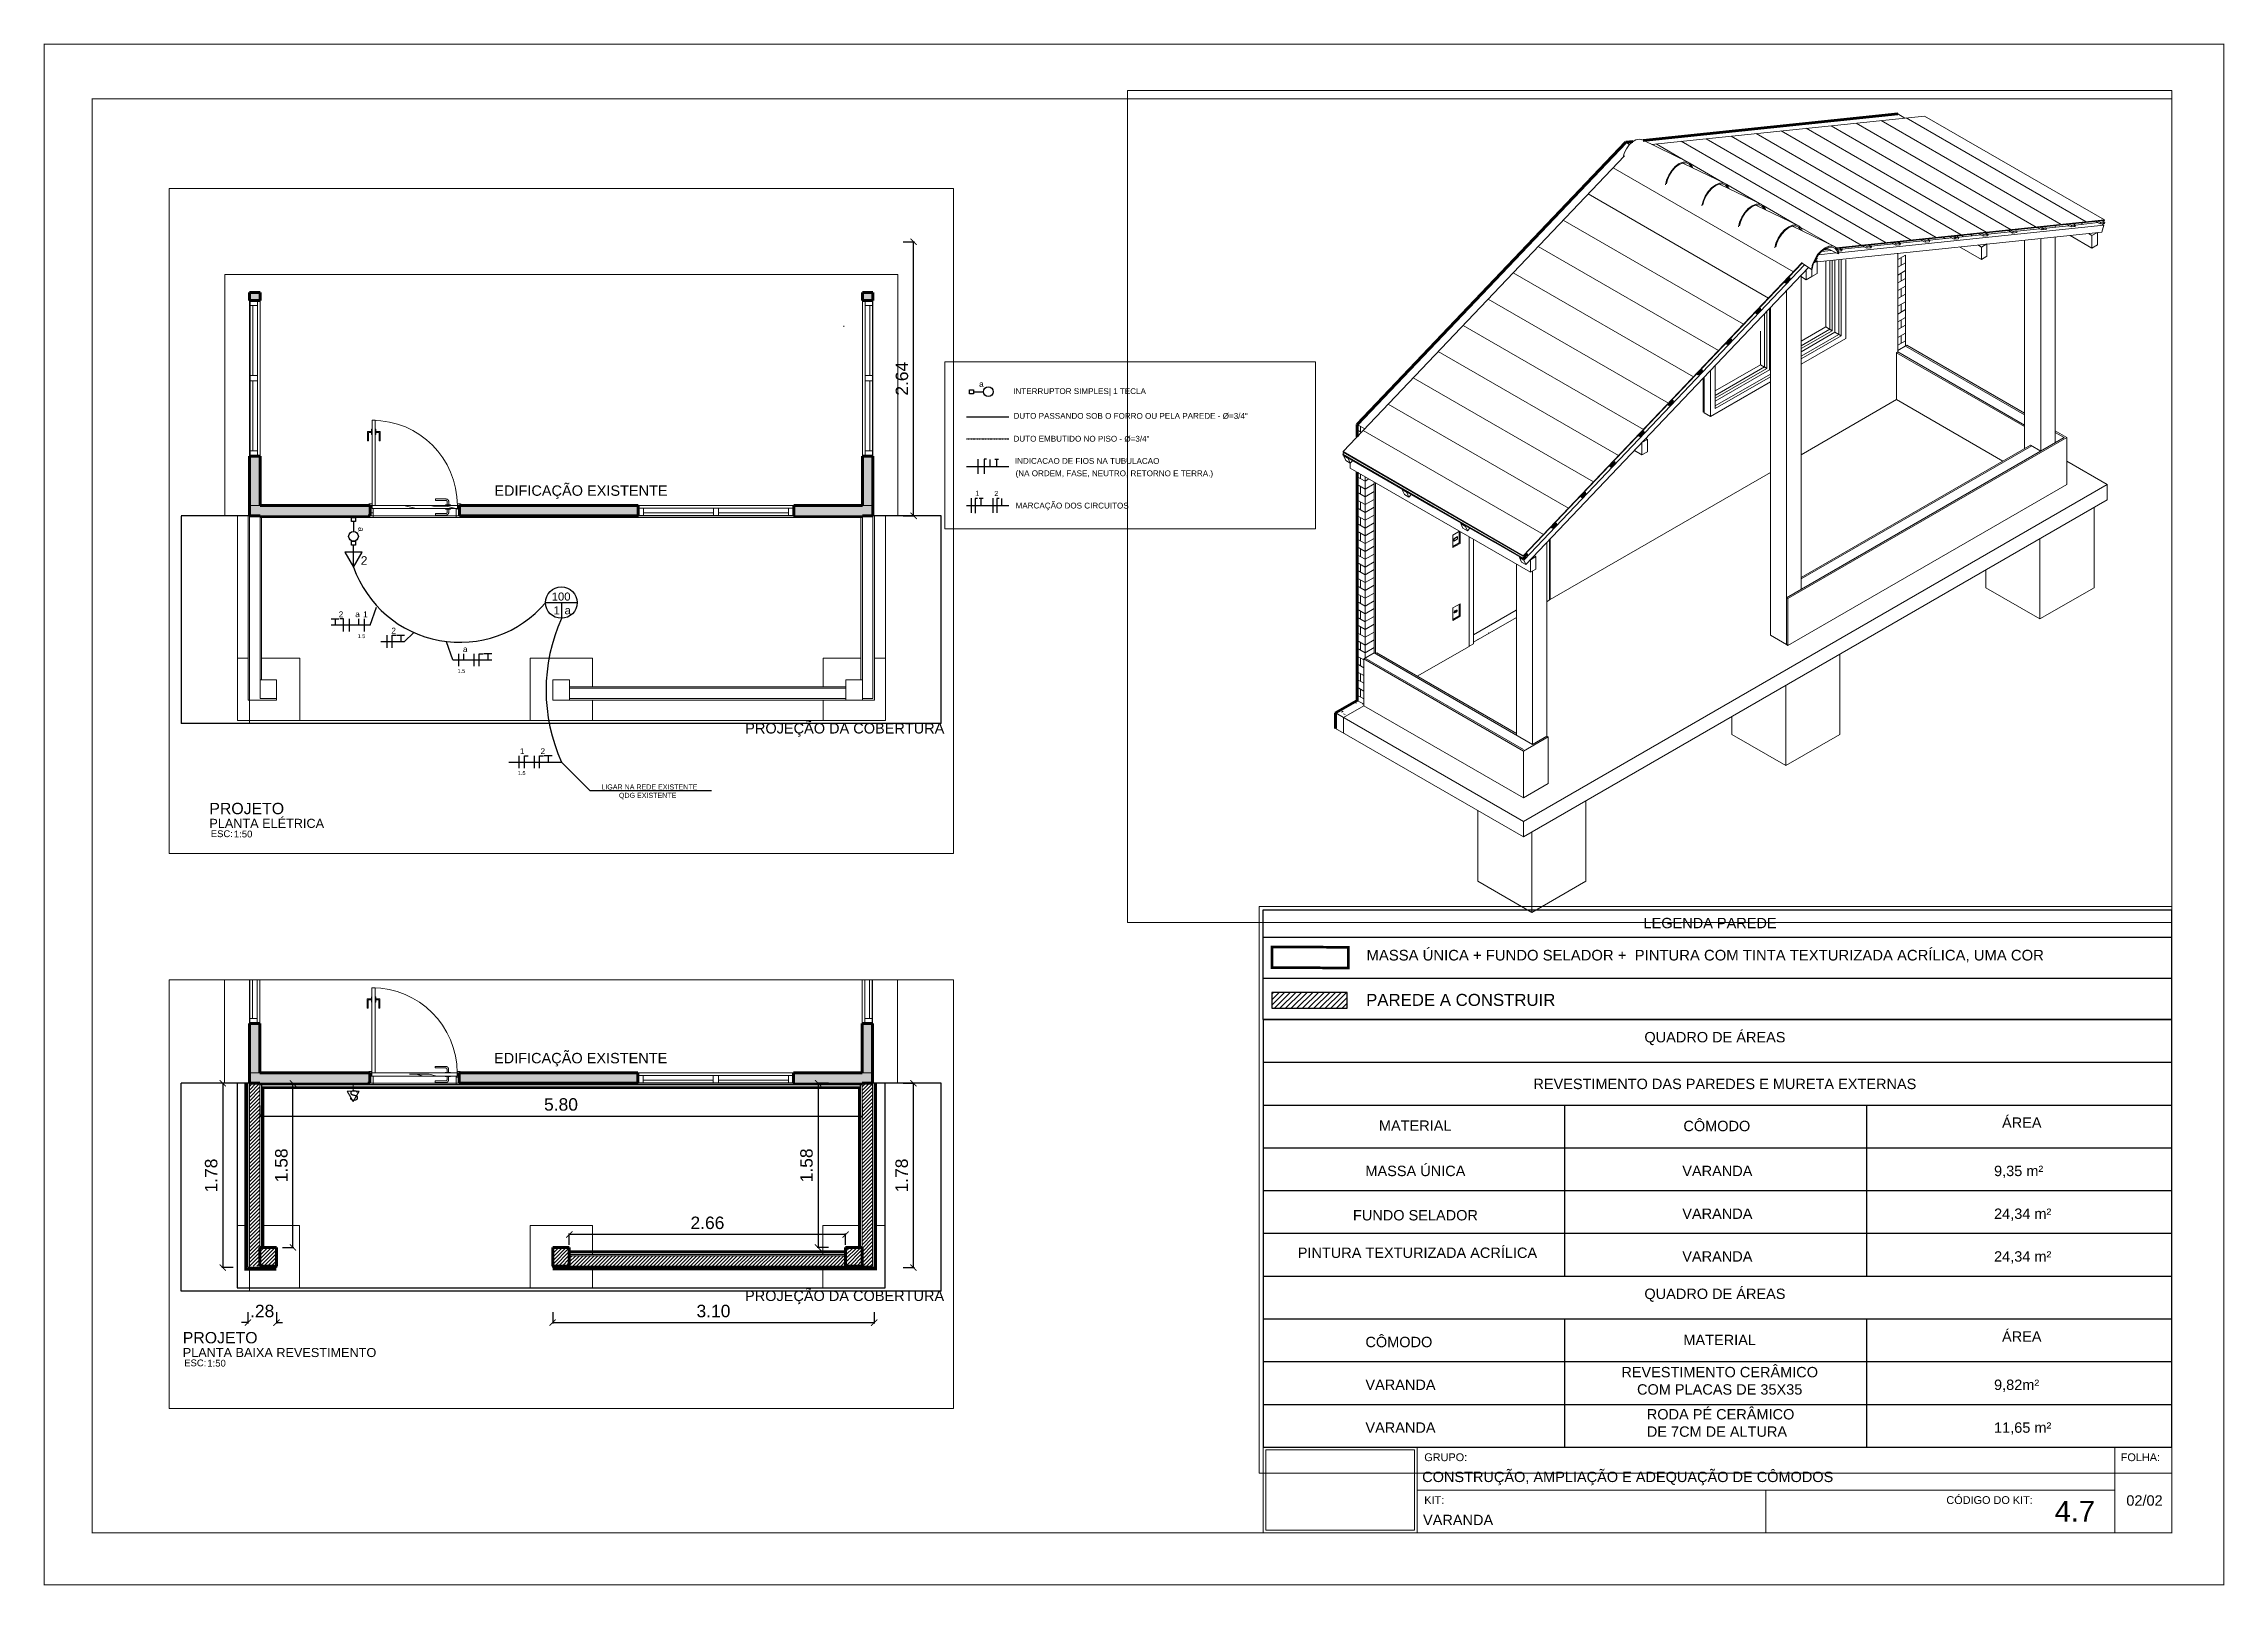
# Paper-space layout '02-ESTRUTURAS' of a CAD drawing. Header units: inches, sheet in millimetres. Extents: x 0 to 420, y 0 to 297.
# The model-space entities are those that its viewports show. They can reach past a viewport. Long polylines and large blocks are cut down to what shows.
import ezdxf
from ezdxf.enums import TextEntityAlignment as Align

# ---------------------------------------------------------------- set-up
doc = ezdxf.new("R2010")
doc.units = ezdxf.units.IN
doc.header["$MEASUREMENT"] = 0
doc.header["$XCLIPFRAME"] = 0
for name, pattern in [('HIDDEN', [0.375, 0.25, -0.125]), ('HIDDEN2', [0.1875, 0.125, -0.0625]), ('HIDDENX2', [19.05, 12.7, -6.35])]:
    doc.linetypes.add(name, pattern=pattern)
doc.layers.get('0').update_dxf_attribs({"color": 8})
doc.layers.get('DEFPOINTS').update_dxf_attribs({"lineweight": 0})
for name, color, linetype in [('.hachuras', 1, 'Continuous'), ('.texto', 3, 'Continuous'), ('ARQ-ALV-COM', 251, 'Continuous'), ('ARQ-COTA-25', 12, 'Continuous'), ('ARQ-HTC-CONST', 160, 'Continuous'), ('ARQ-TAB', 1, 'Continuous'), ('ARQ-TXT-02', 2, 'Continuous'), ('ARQ-TXT-03', 3, 'Continuous'), ('ARQ-TXT-04', 4, 'Continuous'), ('ARQ-TXT-75', 2, 'Continuous'), ('DI-Linhas_do_quadro', 1, 'Continuous'), ('EL-Textos_pontos', 2, 'Continuous'), ('ELE-VT3', 30, 'Continuous'), ('ELETRODUTO_TETO', 2, 'Continuous'), ('PROJECÃO', 1, 'HIDDEN'), ('Texto', 3, 'Continuous')]:
    doc.layers.add(name, color=color, linetype=linetype)
for name, color, linetype, lineweight in [('Abertura', 7, 'Continuous', 9), ('Anotações genéricas', 7, 'Continuous', 9), ('Arestas comuns', 7, 'Continuous', 20), ('Dispositivos elétricos', 7, 'Continuous', 20), ('Fundações estruturais', 7, 'Continuous', 9), ('Modelos genéricos', 7, 'Continuous', 9), ('Moldura_Montante', 7, 'Continuous', 20), ('Montantes de parede cortina', 7, 'Continuous', 20), ('Padrão de corte', 7, 'Continuous', 90), ('Padrão de superfície', 7, 'Continuous', 20), ('Paredes', 7, 'Continuous', 20), ('Pilares estruturais', 7, 'Continuous', 20), ('Pisos', 7, 'Continuous', 20), ('Portas', 7, 'Continuous', 20), ('PS-FLH', 2, 'Continuous', 0), ('Telhados', 7, 'Continuous', 20), ('Vidro', 7, 'Continuous', 9)]:
    doc.layers.add(name, color=color, linetype=linetype, lineweight=lineweight)
doc.styles.add('Annotative', font='arial.ttf')
doc.styles.add('Arial', font='ARIALUNI.ttf')
doc.styles.add('ARIAL 1mm', font='arial.ttf', dxfattribs={"height": 0.1})
doc.styles.add('ELE-SIMB-12MM', font='arial.ttf', dxfattribs={"height": 0.12})
doc.styles.add('MtXpl_Arial', font='arial.ttf')
doc.styles.add('MÉDIO', font='arial.ttf', dxfattribs={"height": 0.13})
doc.styles.get("Standard").update_dxf_attribs({"font": 'arial.ttf'})
doc.styles.add('Swiss LT', font='swissl.ttf')
doc.dimstyles.new('1-50', dxfattribs={"dimtxt": 0.12, "dimasz": 0.06, "dimexe": 0.01, "dimexo": 0.05, "dimgap": 0.05, "dimtad": 1, "dimzin": 4, "dimdsep": 46, "dimtxsty": 'Annotative', "dimblk": 'ARCHTICK', "dimcen": 0.09, "dimclrd": 14, "dimclre": 14, "dimclrt": 2, "dimadec": 0, "dimazin": 0, "dimtfac": 1, "dimtix": 1, "dimtofl": 0, "dimtmove": 0, "dimatfit": 3, "dimldrblk": 'DOT', "dimfxl": 0.1, "dimfxlon": 1, "dimtolj": 1, "dimtzin": 0, "dimarcsym": 0})
picture_1 = doc.add_image_def('image1.png', size_in_pixel=(3125, 3125))
pattern_1 = [(45, (-396.52474, -16.447547), (-0.01767767, 0.01767767), [])]
pattern_2 = [(180, (26932.8, 10855.4), (-2e-13, -1270), [254, -381, 127, -508]), (180, (26043.8, 10823.6), (-2e-13, -1270), [254, -1016]), (180, (26170.8, 10760.1), (-2e-13, -1270), [127, -1143]), (180, (26869.3, 10728.4), (-2e-13, -1270), [63.5, -889, 63.5, -254]), (180, (26424.8, 10664.9), (-2e-13, -1270), [254, -381, 63.5, -571.5]), (180, (26742.3, 10633.1), (-2e-13, -1270), [190.5, -1079.5]), (180, (26424.8, 10601.4), (-2e-13, -1270), [381, -889]), (180, (26805.8, 10569.6), (-2e-13, -1270), [254, -1016]), (180, (26297.8, 10537.9), (-2e-13, -1270), [635, -635]), (180, (26678.8, 10474.4), (-2e-13, -1270), [127, -381, 254, -508]), (180, (25789.8, 10442.6), (-2e-13, -1270), [254, -1016]), (180, (26043.8, 10410.9), (-2e-13, -1270), [127, -1143]), (180, (26297.8, 10379.1), (-2e-13, -1270), [127, -1143]), (180, (26932.8, 10347.4), (-2e-13, -1270), [254, -1016]), (180, (26297.8, 10315.6), (-2e-13, -1270), [254, -1016]), (180, (26297.8, 10252.1), (-2e-13, -1270), [254, -254, 254, -508]), (180, (26551.8, 10188.6), (-2e-13, -1270), [127, -635, 254, -254]), (180, (26297.8, 10156.9), (-2e-13, -1270), [381, -889]), (180, (26297.8, 10093.4), (-2e-13, -1270), [254, -1016]), (180, (26805.8, 10061.6), (-2e-13, -1270), [381, -508, 127, -254]), (180, (26805.8, 9998.1), (-2e-13, -1270), [635, -635]), (180, (26043.8, 9966.4), (-2e-13, -1270), [127, -1143]), (180, (26424.8, 9934.6), (-2e-13, -1270), [254, -1016]), (180, (26678.8, 9902.9), (-2e-13, -1270), [127, -508, 127, -508]), (180, (26805.8, 9871.1), (-2e-13, -1270), [127, -381, 254, -508]), (180, (26551.8, 9839.4), (-2e-13, -1270), [127, -635, 127, -381]), (180, (26297.8, 9807.6), (-2e-13, -1270), [381, -889]), (180, (26805.8, 9744.1), (-2e-13, -1270), [254, -1016]), (180, (26170.8, 9712.4), (-2e-13, -1270), [127, -1143]), (180, (25916.8, 9680.6), (-2e-13, -1270), [127, -1143]), (194.036, (26043.78, 10760.1), (-1270, 0.005), [130.81, -5105.534]), (194.036, (25916.78, 10474.36), (-1270, 0.005), [130.81, -5105.534]), (194.036, (26043.78, 9712.36), (-1270, 0.005), [130.81, -5105.534]), (194.036, (26424.78, 10188.6), (-1270, 0.005), [130.81, -5105.534]), (194.036, (26170.78, 9998.1), (-1270, 0.005), [130.81, -5105.534]), (194.036, (26043.78, 10093.36), (-1270, 0.005), [130.81, -5105.534]), (194.036, (26678.78, 9871.1), (-1270, 0.005), [130.81, -5105.534]), (194.036, (26170.78, 9934.6), (-1270, 0.005), [130.81, -5105.534]), (194.036, (25916.78, 10410.86), (-1270, 0.005), [261.62, -4974.724]), (194.036, (26043.78, 10315.6), (-1270, 0.005), [261.62, -4974.724]), (194.036, (26043.78, 10252.1), (-1270, 0.005), [261.62, -4974.724]), (345.964, (26424.78, 10664.86), (1270, 0.005), [130.81, -261.62, 130.81, -4713.104]), (345.964, (26678.78, 10474.36), (1270, 0.005), [130.81, -5105.534]), (345.964, (26678.78, 9902.86), (1270, 0.005), [261.62, -4974.724]), (14.036, (26043.78, 10823.6), (1270, -0.005), [130.81, -5105.534]), (165.964, (25789.78, 10823.6), (-1270, -0.005), [130.81, -5105.534]), (165.964, (26170.78, 10379.1), (-1270, -0.005), [130.81, -5105.534]), (165.964, (25916.78, 10156.86), (-1270, -0.005), [130.81, -5105.534]), (165.964, (26424.78, 10061.6), (-1270, -0.005), [130.81, -5105.534]), (165.964, (26551.78, 9902.86), (-1270, -0.005), [130.81, -5105.534]), (165.964, (26424.78, 9839.36), (-1270, -0.005), [130.81, -5105.534]), (165.964, (26424.78, 10061.6), (-1270, -0.005), [130.81, -5105.534]), (165.964, (26043.78, 9871.1), (-1270, -0.005), [523.24, -4713.104]), (165.964, (26805.78, 10728.36), (-1270, -0.005), [523.24, -4713.104]), (165.964, (26678.78, 10633.1), (-1270, -0.005), [523.24, -4713.104]), (165.964, (26551.78, 10569.6), (-1270, -0.005), [130.81, -261.62, 261.62, -4582.294]), (165.964, (26551.78, 10474.36), (-1270, -0.005), [261.62, -261.62, 261.62, -4451.484]), (165.964, (26678.78, 10347.36), (-1270, -0.005), [523.24, -4713.104]), (165.964, (26805.78, 10252.1), (-1270, -0.005), [523.24, -4713.104]), (165.964, (26805.78, 10188.6), (-1270, -0.005), [523.24, -4713.104]), (165.964, (25916.78, 9807.6), (-1270, -0.005), [130.81, -5105.534]), (165.964, (25789.78, 9680.6), (-1270, -0.005), [261.62, -4974.724]), (165.964, (26551.78, 9744.1), (-1270, -0.005), [261.62, -4974.724]), (165.964, (26678.78, 10855.36), (-1270, -0.005), [523.24, -4713.104]), (165.964, (25916.78, 9966.36), (-1270, -0.005), [392.43, -4843.914]), (165.964, (25789.78, 10061.6), (-1270, -0.005), [784.86, -4451.484])]

psp = doc.layouts.new('02-ESTRUTURAS')

# ---------------------------------------------------------------- texts
at = {"layer": 'ARQ-TXT-75', "color": 3, "attachment_point": 1, "style": 'MtXpl_Arial'}
for s, width, insert, char_height in [('GRUPO:', 133.1774, (265.85, 25.45), 1.5), ('FOLHA:', 133.1774, (399.97, 25.45), 1.5), ('CONSTRUÇÃO, AMPLIAÇÃO E ADEQUAÇÃO DE CÔMODOS', 133.1774, (265.45, 21.92), 2), ('KIT:', 133.1774, (265.85, 17.2), 1.5), ('CÓDIGO DO KIT:', 133.1774, (366.39, 17.2), 1.5), ('02/02', 9.8498, (401.05, 17.37), 2), ('VARANDA', 133.1774, (265.61, 13.63), 2), ('4.7', 133.1774, (387.25, 16.29), 4)]:
    psp.add_mtext_dynamic_manual_height_columns(s, width=width, gutter_width=5.35, heights=[0], dxfattribs=dict(at, insert=insert, char_height=char_height))

msp = doc.modelspace()

# ---------------------------------------------------------------- texts
at = {"layer": '.texto', "color": 2, "char_height": 0.15, "attachment_point": 1}
for s, insert, width in [('LEGENDA PAREDE', (-363.676, -11.98), 1.96436), ('QUADRO DE ÁREAS', (-363.664, -13.628), 12.62875), ('REVESTIMENTO DAS PAREDES E MURETA EXTERNAS', (-365.267, -14.303), 12.62875), ('MATERIAL', (-367.498, -14.905), 12.62875), ('CÔMODO', (-363.101, -14.911), 12.62875), ('ÁREA', (-358.499, -14.862), 12.62875), ('MASSA ÚNICA', (-367.693, -15.56), 12.62875), ('VARANDA', (-363.117, -15.56), 12.62875), ('9,35 m²', (-358.614, -15.56), 12.62875), ('FUNDO SELADOR', (-367.873, -16.2), 12.62875), ('VARANDA', (-363.117, -16.178), 12.62875), ('24,34 m²', (-358.614, -16.178), 12.62875), ('\\pxqc;PINTURA TEXTURIZADA ACRÍLICA', (-368.874, -16.742), 3.86431), ('VARANDA', (-363.117, -16.795), 12.62875), ('24,34 m²', (-358.614, -16.795), 12.62875), ('QUADRO DE ÁREAS', (-363.664, -17.335), 12.62875), ('CÔMODO', (-367.693, -18.031), 12.62875), ('MATERIAL', (-363.101, -18.001), 12.62875), ('ÁREA', (-358.499, -17.952), 12.62875), ('\\pxqc;REVESTIMENTO CERÂMICO COM PLACAS DE 35X35', (-364.042, -18.466), 2.93056), ('VARANDA', (-367.693, -18.649), 12.62875), ('\\pxt51;9,82m²', (-358.614, -18.649), 12.62875), ('RODA PÉ CERÂMICO DE 7CM DE ALTURA', (-363.629, -19.075), 2.26532), ('VARANDA', (-367.693, -19.267), 12.62875), ('11,65 m²', (-358.614, -19.267), 12.62875)]:
    msp.add_mtext(s, dxfattribs=dict(at, insert=insert, width=width))
at = {"layer": 'Anotações genéricas', "insert": (-370.222, -5.709), "char_height": 0.1, "width": 0.093, "attachment_point": 1, "style": 'Arial'}
msp.add_mtext('S', dxfattribs=at)
at = {"layer": 'ARQ-TXT-75', "insert": (-367.683, -13.078), "char_height": 0.17349, "width": 3.64799, "attachment_point": 1, "style": 'Swiss LT'}
msp.add_mtext('{\\fArial|b0|i0|c0|p34;PAREDE A CONSTRUIR}', dxfattribs=at)
at = {"layer": 'EL-Textos_pontos', "transparency": 33554687, "style": 'Arial'}
for s, p in [('LIGAR NA REDE EXISTENTE', (-348.529, -8.027)), ('QDG EXISTENTE', (-348.36, -8.108))]:
    msp.add_text(s, height=0.0488, dxfattribs=at).set_placement(p)
at = {"layer": 'ELE-VT3', "style": 'Arial'}
for s, rotation, p in [('1', 358.4779, (-346.858, -15.85)), ('2', 359.7893, (-346.673, -15.852))]:
    msp.add_text(s, height=0.0493, rotation=rotation, dxfattribs=at).set_placement(p, align=Align.BOTTOM_CENTER)
at = {"layer": 'ELE-VT3', "style": 'ARIAL 1mm'}
for s, insert, char_height, width, attachment_point in [('a', (-350.855, -6.311), 0.0562, 0.0464, 3), ('1.5', (-350.802, -6.532), 0.0377, 0.03107, 3), ('1.5', (-349.333, -7.85), 0.0377, 0.03107, 1)]:
    msp.add_mtext(s, dxfattribs=dict(at, insert=insert, char_height=char_height, width=width, attachment_point=attachment_point))
for tag, height, p in [('2', 0.0825, (-350.814, -5.822)), ('2', 0.0562, (-351.036, -6.34)), ('1', 0.0562, (-350.802, -6.34)), ('2', 0.0562, (-350.529, -6.497)), ('1', 0.0562, (-349.292, -7.658)), ('2', 0.0562, (-349.093, -7.658))]:
    msp.add_attdef(tag, text='1', height=height, dxfattribs=at).set_placement(p, align=Align.MIDDLE_CENTER)
at = {"layer": 'Texto', "transparency": 33554687, "style": 'Arial'}
for s, p in [('INTERRUPTOR SIMPLES| 1 TECLA ', (-346.51, -14.855)), ('DUTO PASSANDO SOB O FORRO OU PELA PAREDE - %%C=3/4" ', (-346.507, -15.093)), ('DUTO EMBUTIDO NO PISO - %%C=3/4" ', (-346.507, -15.313)), ('INDICACAO DE FIOS NA TUBULACAO', (-346.494, -15.527)), ('(NA ORDEM, FASE, NEUTRO, RETORNO E TERRA.)', (-346.487, -15.646)), ('MARCAÇÃO DOS CIRCUITOS', (-346.487, -15.957))]:
    msp.add_text(s, height=0.05569, rotation=359.9758, dxfattribs=at).set_placement(p)
at = {"layer": 'Texto', "color": 2, "attachment_point": 1, "style": 'MÉDIO'}
for s, insert, char_height, width in [('EDIFICAÇÃO EXISTENTE', (-349.56, -5.099), 0.1, 6.86669), ('EDIFICAÇÃO EXISTENTE', (-368.827, -5.349), 0.1, 6.86669), ('PROJEÇÃO DA COBERTURA', (-347.144, -7.388), 0.1, 6.86669), ('PROJEÇÃO DA COBERTURA', (-366.41, -7.638), 0.1, 6.86669), ('MASSA ÚNICA + FUNDO SELADOR +  PINTURA COM TINTA TEXTURIZADA ACRÍLICA, UMA COR', (-367.677, -12.442), 0.15353, 10.54221)]:
    msp.add_mtext(s, dxfattribs=dict(at, insert=insert, char_height=char_height, width=width))

# ---------------------------------------------------------------- blocks, each defined once
blk = doc.blocks.new('modelo carimbo final Leandro')
at = {"layer": 'PS-FLH', "linetype": 'Continuous'}
for p, q in [((224.82, -60.67), (399.82, -60.67)), ((254.49, -68.92), (388.82, -68.92)), ((224.82, -77.17), (399.82, -77.17))]:
    blk.add_line(p, q, dxfattribs=at)
at = {"layer": 'PS-FLH'}
for p, q in [((224.82, -60.67), (224.82, -77.17)), ((254.49, -60.67), (254.49, -77.17)), ((388.82, -60.67), (388.82, -77.17)), ((321.65, -68.92), (321.65, -77.17))]:
    blk.add_line(p, q, dxfattribs=at)
at = {"layer": 'PS-FLH', "linetype": 'Continuous'}
blk.add_lwpolyline([(399.82, -60.67), (399.82, -77.17)], dxfattribs=at)
image = blk.add_image(picture_1, insert=(224.82, -83.75), size_in_units=(29.67, 29.67), dxfattribs=at)
image.set_boundary_path([(54.2, 747.8), (3069.8, 2376.2)])
blk = doc.blocks.new('*U504')
at = {"layer": 'ELE-VT3'}
blk.add_lwpolyline([(-0.026, 0.026), (0.026, 0.026), (0.026, -0.026), (-0.026, -0.026)], close=True, dxfattribs=at)
blk.add_lwpolyline([(0.026, 0), (0.154, 0)], dxfattribs=at)
blk.add_circle((0.217, 0), 0.0623, dxfattribs=at)
at = {"layer": 'ELE-VT3', "style": 'ARIAL 1mm'}
blk.add_attdef('A', text='', height=0.075, dxfattribs=at).set_placement((0.127, 0.1), align=Align.MIDDLE_CENTER)
blk = doc.blocks.new('*U506')
at = {"layer": 'ARQ-TXT-02', "insert": (0.2739, 0.2042), "char_height": 0.03, "attachment_point": 1, "style": 'Arial'}
blk.add_mtext_dynamic_manual_height_columns('ESC:', width=0.001376, gutter_width=0.25, heights=[0], dxfattribs=at)
at = {"layer": 'ARQ-TXT-02', "style": 'Arial'}
blk.add_attdef('ESCALA', (0.376, 0.1729), '', height=0.03, dxfattribs=at)
at = {"layer": 'ARQ-TXT-03', "style": 'Arial'}
blk.add_attdef('DESENHO', (0.2677, 0.215), '', height=0.04, dxfattribs=at)
at = {"layer": 'ARQ-TXT-04', "style": 'Arial'}
blk.add_attdef('MATÉRIA', text='', height=0.05, dxfattribs=at).set_placement((0.2677, 0.2605), align=Align.BOTTOM_LEFT)
blk = doc.blocks.new('PORTA MADEIRA - PM 80x210cm-2565474-ISOMÉTRICA')
at = {"layer": 'Portas'}
for p, q in [((11132, 15400), (11132, 16220)), ((11728, 15747), (11728, 16217)), ((11467, 15664), (11132, 15470)), ((11726, 15743), (11708, 15733)), ((11103, 15384), (11132, 15400))]:
    blk.add_line(p, q, dxfattribs=at)
for points in [[(11728, 15747, 0), (11728, 15746, 0), (11727, 15745, 0), (11726, 15743, 0)], [(11103, 15384, 0), (11101, 15383, 0), (11099, 15383, 0), (11096, 15382, 0)]]:
    blk.add_polyline3d(points, dxfattribs=at)
blk = doc.blocks.new('janela ambev 2 panos - 72_W_ x 68_H_-2553697-ISOMÉTRICA')
at = {"layer": 'Moldura_Montante', "color": 250, "lineweight": 9, "true_color": 0x313131}
for p, q in [((13896, 17887), (13896, 18401)), ((13384, 17591), (13384, 17853)), ((13702, 17775), (13896, 17887)), ((13945, 17858), (13896, 17887)), ((13027, 17385), (13384, 17591)), ((13433, 17562), (13384, 17591))]:
    blk.add_line(p, q, dxfattribs=at)
at = {"layer": 'Moldura_Montante', "color": 250, "lineweight": 9, "true_color": 0x1a1a1a}
for p, q in [((13946, 17858), (13946, 18412)), ((13433, 17562), (13433, 18008)), ((13702, 17718), (13946, 17858)), ((13027, 17328), (13433, 17562))]:
    blk.add_line(p, q, dxfattribs=at)
at = {"layer": 'Moldura_Montante', "lineweight": 9}
blk.add_line((12942, 17237), (12935, 17233), dxfattribs=at)
at = {"layer": 'Vidro', "color": 250, "true_color": 0x313131}
for p, q in [((13928, 18410), (13928, 17869)), ((13415, 17989), (13415, 17573)), ((13928, 17869), (13702, 17738)), ((13945, 17858), (13928, 17869)), ((13415, 17573), (13027, 17349)), ((13433, 17562), (13415, 17573))]:
    blk.add_line(p, q, dxfattribs=at)
at = {"layer": 'Vidro', "color": 250, "true_color": 0x1a1a1a}
for p, q in [((13945, 18412), (13945, 17858)), ((13433, 18008), (13433, 17562)), ((13945, 17858), (13702, 17718)), ((13433, 17562), (13027, 17328))]:
    blk.add_line(p, q, dxfattribs=at)
blk = doc.blocks.new('Cumeeira - 1-2561477-ISOMÉTRICA')
at = {"layer": 'Modelos genéricos'}
for p, q in [((12820, 19179), (12452, 19358)), ((13106, 19014), (12775, 19174)), ((13393, 18848), (13062, 19009)), ((13679, 18683), (13348, 18843)), ((13965, 18518), (13635, 18678)), ((13903, 18506), (13992, 18460)), ((13783, 18339), (13710, 18387)), ((13783, 18339), (13790, 18344)), ((13992, 18460), (13999, 18465))]:
    blk.add_line(p, q, dxfattribs=at)
for points in [[(12307, 19228, 0), (12314, 19252, 0), (12331, 19286, 0), (12353, 19317, 0), (12378, 19341, 0), (12405, 19357, 0), (12431, 19362, 0), (12453, 19357, 0)], [(12851, 19139, 0), (12845, 19155, 0), (12828, 19174, 0), (12804, 19184, 0), (12776, 19182, 0), (12745, 19170, 0), (12715, 19147, 0), (12687, 19116, 0), (12663, 19080, 0), (12646, 19040, 0), (12637, 19004, 0)], [(12645, 19012, 0), (12653, 19042, 0), (12669, 19078, 0), (12691, 19112, 0), (12717, 19141, 0), (12745, 19162, 0), (12774, 19174, 0), (12800, 19176, 0), (12822, 19167, 0), (12838, 19148, 0), (12840, 19143, 0)], [(13137, 18973, 0), (13131, 18989, 0), (13114, 19009, 0), (13090, 19019, 0), (13062, 19017, 0), (13032, 19004, 0), (13001, 18982, 0), (12973, 18951, 0), (12950, 18914, 0), (12933, 18875, 0), (12924, 18838, 0)], [(12932, 18847, 0), (12939, 18876, 0), (12955, 18913, 0), (12977, 18947, 0), (13003, 18976, 0), (13032, 18997, 0), (13060, 19009, 0), (13086, 19010, 0), (13108, 19001, 0), (13124, 18983, 0), (13127, 18978, 0)], [(13424, 18808, 0), (13417, 18824, 0), (13400, 18844, 0), (13377, 18853, 0), (13349, 18852, 0), (13318, 18839, 0), (13288, 18816, 0), (13260, 18785, 0), (13236, 18749, 0), (13219, 18709, 0), (13210, 18673, 0)], [(13218, 18682, 0), (13226, 18711, 0), (13242, 18748, 0), (13263, 18782, 0), (13290, 18810, 0), (13318, 18832, 0), (13347, 18843, 0), (13373, 18845, 0), (13395, 18836, 0), (13411, 18818, 0), (13413, 18813, 0)], [(13710, 18643, 0), (13704, 18659, 0), (13687, 18678, 0), (13663, 18688, 0), (13635, 18686, 0), (13605, 18674, 0), (13574, 18651, 0), (13546, 18620, 0), (13522, 18584, 0), (13505, 18544, 0), (13497, 18508, 0)], [(13504, 18516, 0), (13512, 18546, 0), (13528, 18582, 0), (13550, 18616, 0), (13576, 18645, 0), (13604, 18666, 0), (13633, 18678, 0), (13659, 18680, 0), (13681, 18671, 0), (13697, 18652, 0), (13699, 18647, 0)], [(13999, 18465, 0), (13990, 18493, 0), (13973, 18513, 0), (13950, 18523, 0), (13921, 18521, 0), (13891, 18508, 0), (13860, 18486, 0), (13832, 18455, 0), (13809, 18418, 0), (13792, 18379, 0), (13783, 18339, 0)], [(13790, 18344, 0), (13798, 18380, 0), (13814, 18417, 0), (13836, 18451, 0), (13862, 18480, 0), (13891, 18501, 0), (13919, 18513, 0), (13946, 18514, 0), (13967, 18505, 0), (13983, 18487, 0), (13992, 18460, 0)]]:
    blk.add_polyline3d(points, dxfattribs=at)
blk = doc.blocks.new('CAIXA VERTICE V1 - Interruptor 1s-2526140-ISOMÉTRICA')
at = {"layer": 'Dispositivos elétricos'}
for p, q in [((11018, 16192), (11018, 16282)), ((10969, 16164), (11018, 16192)), ((11005, 16242), (10976, 16225)), ((10976, 16225), (10979, 16223)), ((10976, 16225), (10976, 16209)), ((10979, 16206), (10976, 16209)), ((10979, 16223), (11006, 16241)), ((11006, 16224), (10979, 16206)), ((10979, 16223), (10979, 16206)), ((11006, 16241), (11005, 16242)), ((11006, 16241), (11006, 16224))]:
    blk.add_line(p, q, dxfattribs=at)
blk = doc.blocks.new('CAIXA VERTICE V1 - Tomada 10A 1s-2561871-ISOMÉTRICA')
at = {"layer": 'Dispositivos elétricos'}
for p, q in [((10969, 15592), (11018, 15621)), ((10978, 15648), (10982, 15655)), ((10982, 15642), (10978, 15645)), ((10983, 15643), (10995, 15650)), ((10984, 15658), (10996, 15665)), ((10996, 15649), (10984, 15643)), ((10994, 15657), (10994, 15658)), ((10997, 15653), (11001, 15660)), ((10999, 15665), (11003, 15662)), ((11003, 15659), (10999, 15652)), ((11018, 15621), (11018, 15711))]:
    blk.add_line(p, q, dxfattribs=at)
for points in [[(10978, 15645, 0), (10977, 15645, 0), (10977, 15645, 0), (10977, 15646, 0), (10977, 15647, 0), (10977, 15647, 0), (10978, 15648, 0)], [(10980, 15643, 0), (10981, 15643, 0), (10982, 15643, 0), (10983, 15643, 0)], [(10981, 15650, 0), (10981, 15650, 0), (10981, 15651, 0), (10981, 15651, 0), (10981, 15651, 0), (10982, 15652, 0), (10982, 15652, 0), (10982, 15652, 0), (10983, 15652, 0), (10983, 15652, 0), (10983, 15652, 0), (10983, 15652, 0), (10983, 15651, 0)], [(10981, 15650, 0), (10981, 15650, 0), (10981, 15650, 0), (10982, 15651, 0), (10982, 15651, 0), (10982, 15652, 0)], [(10983, 15651, 0), (10983, 15651, 0), (10983, 15650, 0), (10983, 15650, 0), (10983, 15649, 0), (10982, 15649, 0), (10982, 15649, 0), (10982, 15649, 0), (10981, 15649, 0), (10981, 15649, 0), (10981, 15649, 0), (10981, 15649, 0), (10981, 15650, 0)], [(10982, 15655, 0), (10982, 15656, 0), (10983, 15657, 0), (10984, 15658, 0)], [(10984, 15643, 0), (10983, 15642, 0), (10982, 15642, 0), (10982, 15642, 0)], [(10987, 15656, 0), (10987, 15656, 0), (10988, 15657, 0), (10988, 15657, 0), (10988, 15658, 0), (10988, 15658, 0), (10989, 15658, 0), (10989, 15659, 0), (10989, 15659, 0), (10990, 15659, 0), (10990, 15658, 0), (10990, 15658, 0), (10990, 15658, 0)], [(10990, 15658, 0), (10990, 15657, 0), (10990, 15657, 0), (10990, 15656, 0), (10989, 15656, 0), (10989, 15655, 0), (10989, 15655, 0), (10988, 15655, 0), (10988, 15655, 0), (10988, 15655, 0), (10988, 15655, 0), (10987, 15656, 0), (10987, 15656, 0)], [(10987, 15656, 0), (10988, 15656, 0), (10988, 15657, 0), (10988, 15657, 0), (10989, 15657, 0), (10989, 15658, 0)], [(10994, 15657, 0), (10994, 15658, 0), (10994, 15658, 0), (10994, 15659, 0), (10995, 15659, 0), (10995, 15660, 0), (10995, 15660, 0), (10996, 15660, 0), (10996, 15660, 0), (10996, 15660, 0), (10997, 15660, 0), (10997, 15659, 0), (10997, 15659, 0)], [(10997, 15659, 0), (10997, 15659, 0), (10997, 15658, 0), (10996, 15658, 0), (10996, 15657, 0), (10996, 15657, 0), (10995, 15657, 0), (10995, 15656, 0), (10995, 15656, 0), (10994, 15656, 0), (10994, 15657, 0), (10994, 15657, 0), (10994, 15657, 0)], [(10995, 15650, 0), (10996, 15651, 0), (10996, 15652, 0), (10997, 15653, 0)], [(10996, 15665, 0), (10997, 15665, 0), (10998, 15665, 0), (10999, 15665, 0)], [(10999, 15652, 0), (10998, 15651, 0), (10997, 15650, 0), (10996, 15649, 0)], [(11001, 15660, 0), (11002, 15661, 0), (11002, 15661, 0), (11002, 15662, 0), (11002, 15662, 0), (11002, 15663, 0)], [(11003, 15662, 0), (11003, 15662, 0), (11003, 15662, 0), (11003, 15661, 0), (11003, 15660, 0), (11003, 15660, 0), (11003, 15659, 0)]]:
    blk.add_polyline3d(points, dxfattribs=at)
blk = doc.blocks.new('Rectangular Mullion - 6x12 cm-2557084-ISOMÉTRICA')
at = {"layer": 'Montantes de parede cortina'}
for p, q in [((15701, 18671), (15696, 18674)), ((15917, 18694), (15900, 18703)), ((15985, 18507), (15814, 18606)), ((15958, 18621), (15985, 18605)), ((16028, 18630), (15985, 18605)), ((15985, 18605), (15985, 18507)), ((15985, 18507), (16028, 18532)), ((16028, 18532), (16028, 18630))]:
    blk.add_line(p, q, dxfattribs=at)
blk = doc.blocks.new('Rectangular Mullion - 6x12 cm-2557082-ISOMÉTRICA')
at = {"layer": 'Montantes de parede cortina'}
for p, q in [((15486, 18660), (15502, 18650)), ((15270, 18638), (15286, 18628)), ((15400, 18563), (15571, 18464)), ((15430, 18643), (15414, 18653)), ((15571, 18562), (15543, 18578)), ((15613, 18587), (15571, 18562)), ((15571, 18562), (15571, 18464)), ((15571, 18464), (15613, 18489)), ((15613, 18489), (15613, 18587))]:
    blk.add_line(p, q, dxfattribs=at)
blk = doc.blocks.new('Rectangular Mullion - 1_5x5cm madeira-2556432-ISOMÉTRICA')
at = {"layer": 'Montantes de parede cortina', "true_color": 0xc0c0c0}
h = blk.add_hatch(dxfattribs=at)
h.set_pattern_fill('FP_15', color=9, style=0, pattern_type=2)
h.set_pattern_definition([(150, (15933.93, 18769.025), (-20.118, -68.275), [])])
h.paths.add_polyline_path([(16050, 18696), (16053, 18706), (16035, 18717), (16016, 18715), (16028, 18709)])
h = blk.add_hatch(dxfattribs=at)
h.set_pattern_fill('FP_16', color=9, style=0, pattern_type=2)
h.set_pattern_definition([(150, (15951.894, 18776.186), (-49.069, -5.1), [])])
h.paths.add_polyline_path([(16053, 18706), (16086, 18710), (16068, 18721), (16035, 18717)])
h = blk.add_hatch(dxfattribs=at)
h.set_pattern_fill('FP_14', color=9, style=0, pattern_type=2)
h.set_pattern_definition([(73.58, (16068.135, 18702.683), (-49.07, -5.1), [])])
h.paths.add_polyline_path([(16050, 18696), (16083, 18699), (16086, 18710), (16053, 18706)])
at = {"layer": 'Montantes de parede cortina'}
for p, q in [((16050, 18696), (16016, 18715)), ((16053, 18706), (16035, 18717)), ((16053, 18706), (16050, 18696)), ((16050, 18696), (16083, 18699)), ((16086, 18710), (16053, 18706)), ((16086, 18710), (16068, 18721)), ((16083, 18699), (16086, 18710))]:
    blk.add_line(p, q, dxfattribs=at)
blk = doc.blocks.new('Rectangular Mullion - 1_5x5cm madeira-2556426-ISOMÉTRICA')
at = {"layer": 'Montantes de parede cortina', "true_color": 0xc0c0c0}
h = blk.add_hatch(dxfattribs=at)
h.set_pattern_fill('FP_19', color=9, style=0, pattern_type=2)
h.set_pattern_definition([(330, (15704.94, 18745.23), (20.118, 68.275), [])])
h.paths.add_polyline_path([(15821, 18672), (15824, 18683), (15806, 18693), (15787, 18691), (15796, 18686)])
h = blk.add_hatch(dxfattribs=at)
h.set_pattern_fill('FP_18', color=9, style=0, pattern_type=2)
h.set_pattern_definition([(330, (15722.905, 18752.39), (49.069, 5.1), [])])
h.paths.add_polyline_path([(15824, 18683), (15857, 18686), (15839, 18697), (15806, 18693)])
h = blk.add_hatch(dxfattribs=at)
h.set_pattern_fill('FP_17', color=9, style=0, pattern_type=2)
h.set_pattern_definition([(73.58, (15839.147, 18678.886), (-38.464, 30.89), [])])
h.paths.add_polyline_path([(15821, 18672), (15854, 18675), (15857, 18686), (15824, 18683)])
at = {"layer": 'Montantes de parede cortina'}
for p, q in [((15821, 18672), (15787, 18691)), ((15806, 18693), (15824, 18683)), ((15824, 18683), (15821, 18672)), ((15821, 18672), (15854, 18675)), ((15857, 18686), (15824, 18683)), ((15839, 18697), (15857, 18686)), ((15854, 18675), (15857, 18686))]:
    blk.add_line(p, q, dxfattribs=at)
blk = doc.blocks.new('Rectangular Mullion - 6x5 cm-2557237-ISOMÉTRICA')
at = {"layer": 'Montantes de parede cortina'}
for p, q in [((13998, 18470), (16079, 18686)), ((15397, 18640), (15575, 18658)), ((15626, 18663), (15804, 18682)), ((15855, 18687), (16033, 18706)), ((16062, 18697), (16079, 18686)), ((16079, 18686), (16063, 18632)), ((16063, 18632), (13806, 18397)), ((13863, 18480), (13938, 18488)), ((14023, 18497), (14201, 18515)), ((14252, 18521), (14430, 18539)), ((14481, 18544), (14659, 18563)), ((14710, 18568), (14888, 18587)), ((14939, 18592), (15117, 18610)), ((15168, 18616), (15346, 18634)), ((13838, 18453), (13977, 18468))]:
    blk.add_line(p, q, dxfattribs=at)
blk = doc.blocks.new('Rectangular Mullion - 6x12 cm-2557302-ISOMÉTRICA')
at = {"layer": 'Montantes de parede cortina'}
for p, q in [((10164, 16779), (10164, 16818)), ((10164, 16779), (11578, 15962)), ((11620, 16085), (11609, 16091)), ((11620, 16085), (11578, 16060)), ((11578, 16060), (11578, 15962)), ((11578, 15962), (11620, 15987)), ((11620, 15987), (11620, 16085))]:
    blk.add_line(p, q, dxfattribs=at)
blk = doc.blocks.new('Rectangular Mullion - 6x12 cm-2557300-ISOMÉTRICA')
at = {"layer": 'Montantes de parede cortina'}
for p, q in [((11996, 16402), (11937, 16436)), ((12038, 16524), (11996, 16500)), ((11996, 16500), (11996, 16402)), ((12027, 16531), (12038, 16524)), ((12038, 16426), (12038, 16524)), ((11996, 16402), (12038, 16426))]:
    blk.add_line(p, q, dxfattribs=at)
blk = doc.blocks.new('Rectangular Mullion - 1_5x5cm madeira-2556788-ISOMÉTRICA')
at = {"layer": 'Montantes de parede cortina', "true_color": 0xc0c0c0}
h = blk.add_hatch(dxfattribs=at)
h.set_pattern_fill('FP_22', color=9, style=0, pattern_type=2)
h.set_pattern_definition([(330, (11417.73, 16158.384), (49.07, 51.56), [])])
h.paths.add_polyline_path([(11519, 16073), (11552, 16108), (11544, 16112), (11521, 16087), (11293, 16219), (11284, 16209), (11495, 16087)])
h = blk.add_hatch(dxfattribs=at)
h.set_pattern_fill('FP_23', color=9, style=0, pattern_type=2)
h.set_pattern_definition([(330, (11402.98, 16137.594), (-20.118, 45.045), [])])
h.paths.add_polyline_path([(11522, 16066), (11519, 16073), (11284, 16209), (11287, 16202), (11419, 16126)])
h = blk.add_hatch(dxfattribs=at)
h.set_pattern_fill('FP_21', color=9, style=0, pattern_type=2)
h.set_pattern_definition([(114.07, (11537.19, 16086.74), (-71.146, -2.13), [])])
h.paths.add_polyline_path([(11522, 16066), (11555, 16100), (11552, 16108), (11519, 16073)])
at = {"layer": 'Montantes de parede cortina'}
for p, q in [((11284, 16209), (11519, 16073)), ((11522, 16066), (11287, 16202)), ((11552, 16108), (11519, 16073)), ((11522, 16066), (11555, 16100)), ((11544, 16112), (11552, 16108)), ((11555, 16100), (11552, 16108)), ((11519, 16073), (11522, 16066))]:
    blk.add_line(p, q, dxfattribs=at)
blk = doc.blocks.new('Rectangular Mullion - 1_5x5cm madeira-2556791-ISOMÉTRICA')
at = {"layer": 'Montantes de parede cortina', "true_color": 0xc0c0c0}
h = blk.add_hatch(dxfattribs=at)
h.set_pattern_fill('FP_24', color=9, style=0, pattern_type=2)
h.set_pattern_definition([(330, (10239.215, 16838.8), (49.07, 51.56), [])])
h.paths.add_polyline_path([(10341, 16754), (10350, 16763), (10114, 16899), (10105, 16890), (10107, 16889)])
h = blk.add_hatch(dxfattribs=at)
h.set_pattern_fill('FP_25', color=9, style=0, pattern_type=2)
h.set_pattern_definition([(330, (10224.468, 16818.007), (-20.118, 45.045), [])])
h.paths.add_polyline_path([(10344, 16746), (10341, 16754), (10105, 16890), (10108, 16882)])
at = {"layer": 'Montantes de parede cortina'}
for p, q in [((10105, 16890), (10114, 16899)), ((10108, 16882), (10105, 16890)), ((10105, 16890), (10341, 16754)), ((10344, 16746), (10108, 16882))]:
    blk.add_line(p, q, dxfattribs=at)
blk = doc.blocks.new('Rectangular Mullion - 1_5x5cm madeira-2556790-ISOMÉTRICA')
at = {"layer": 'Montantes de parede cortina', "true_color": 0xc0c0c0}
h = blk.add_hatch(dxfattribs=at)
h.set_pattern_fill('FP_26', color=9, style=0, pattern_type=2)
h.set_pattern_definition([(330, (10474.92, 16702.715), (49.07, 51.56), [])])
h.paths.add_polyline_path([(10576, 16617), (10586, 16627), (10350, 16763), (10341, 16754)])
h = blk.add_hatch(dxfattribs=at)
h.set_pattern_fill('FP_27', color=9, style=0, pattern_type=2)
h.set_pattern_definition([(330, (10460.17, 16681.925), (-20.118, 45.045), [])])
h.paths.add_polyline_path([(10580, 16610), (10576, 16617), (10341, 16754), (10344, 16746)])
at = {"layer": 'Montantes de parede cortina'}
for p, q in [((10341, 16754), (10576, 16617)), ((10580, 16610), (10344, 16746))]:
    blk.add_line(p, q, dxfattribs=at)
blk = doc.blocks.new('Rectangular Mullion - 1_5x5cm madeira-2556782-ISOMÉTRICA')
at = {"layer": 'Montantes de parede cortina', "true_color": 0xc0c0c0}
h = blk.add_hatch(dxfattribs=at)
h.set_pattern_fill('FP_29', color=9, style=0, pattern_type=2)
h.set_pattern_definition([(150, (11631.968, 16378.21), (20.118, -45.045), [])])
h.paths.add_polyline_path([(11751, 16307), (11748, 16314), (11741, 16318), (11737, 16315)])
h = blk.add_hatch(dxfattribs=at)
h.set_pattern_fill('FP_30', color=9, style=0, pattern_type=2)
h.set_pattern_definition([(150, (11646.715, 16399), (-49.07, -51.56), [])])
h.paths.add_polyline_path([(11748, 16314), (11781, 16348), (11773, 16353), (11741, 16318)])
h = blk.add_hatch(dxfattribs=at)
h.set_pattern_fill('FP_28', color=9, style=0, pattern_type=2)
h.set_pattern_definition([(114.07, (11766.175, 16327.355), (-49.07, -51.56), [])])
h.paths.add_polyline_path([(11751, 16307), (11784, 16341), (11781, 16348), (11748, 16314)])
at = {"layer": 'Montantes de parede cortina'}
for p, q in [((11751, 16307), (11737, 16315)), ((11748, 16314), (11741, 16318)), ((11781, 16348), (11748, 16314)), ((11748, 16314), (11751, 16307)), ((11751, 16307), (11784, 16341)), ((11781, 16348), (11773, 16353)), ((11784, 16341), (11781, 16348))]:
    blk.add_line(p, q, dxfattribs=at)
blk = doc.blocks.new('Rectangular Mullion - 6x5 cm-2557385-ISOMÉTRICA')
at = {"layer": 'Montantes de parede cortina'}
for p, q in [((11526, 16058), (13730, 18374)), ((13761, 18353), (11542, 16022)), ((13829, 18424), (13808, 18402)), ((13825, 18434), (13829, 18424)), ((11491, 16078), (11495, 16082)), ((11526, 16058), (11491, 16078)), ((11491, 16078), (11507, 16042)), ((11507, 16042), (11542, 16022)), ((11542, 16022), (11526, 16058))]:
    blk.add_line(p, q, dxfattribs=at)
blk = doc.blocks.new('Rectangular Mullion - 6x5 cm-2557386-ISOMÉTRICA')
at = {"layer": 'Montantes de parede cortina'}
for p, q in [((10116, 16878), (10112, 16874)), ((10147, 16854), (10112, 16874)), ((10112, 16874), (10128, 16838)), ((10128, 16838), (10163, 16818)), ((10151, 16858), (10147, 16854)), ((10163, 16818), (10147, 16854)), ((10184, 16839), (10163, 16818))]:
    blk.add_line(p, q, dxfattribs=at)
blk = doc.blocks.new('Rectangular Mullion - 6x5 cm-2557383-ISOMÉTRICA')
at = {"layer": 'Montantes de parede cortina'}
for p, q in [((10572, 16609), (10575, 16613)), ((10607, 16588), (10572, 16609)), ((10572, 16609), (10588, 16573)), ((10588, 16573), (10623, 16552)), ((10607, 16588), (10611, 16592)), ((10623, 16552), (10607, 16588)), ((10643, 16574), (10623, 16552))]:
    blk.add_line(p, q, dxfattribs=at)
blk = doc.blocks.new('Rectangular Mullion - 1_5x5cm madeira-V4-ISOMÉTRICA')
at = {"layer": 'Montantes de parede cortina', "true_color": 0xc0c0c0}
h = blk.add_hatch(dxfattribs=at)
h.set_pattern_fill('FP_33', color=9, style=0, pattern_type=2)
h.set_pattern_definition([(330, (14102.02, 18578.65), (20.118, 68.275), [])])
h.paths.add_polyline_path([(14218, 18505), (14221, 18516), (14203, 18527), (14184, 18525)])
h = blk.add_hatch(dxfattribs=at)
h.set_pattern_fill('FP_32', color=9, style=0, pattern_type=2)
h.set_pattern_definition([(330, (14119.988, 18585.81), (49.069, 5.1), [])])
h.paths.add_polyline_path([(14221, 18516), (14254, 18519), (14236, 18530), (14203, 18527)])
h = blk.add_hatch(dxfattribs=at)
h.set_pattern_fill('FP_31', color=9, style=0, pattern_type=2)
h.set_pattern_definition([(73.58, (14236.23, 18512.306), (-38.464, 30.89), [])])
h.paths.add_polyline_path([(14218, 18505), (14251, 18509), (14254, 18519), (14221, 18516)])
at = {"layer": 'Montantes de parede cortina'}
for p, q in [((14218, 18505), (14184, 18525)), ((14203, 18527), (14221, 18516)), ((14221, 18516), (14218, 18505)), ((14218, 18505), (14251, 18509)), ((14254, 18519), (14221, 18516)), ((14236, 18530), (14254, 18519)), ((14251, 18509), (14254, 18519))]:
    blk.add_line(p, q, dxfattribs=at)
blk = doc.blocks.new('Rectangular Mullion - 1_5x5cm madeira-V5-ISOMÉTRICA')
at = {"layer": 'Montantes de parede cortina', "true_color": 0xc0c0c0}
h = blk.add_hatch(dxfattribs=at)
h.set_pattern_fill('FP_35', color=9, style=0, pattern_type=2)
h.set_pattern_definition([(330, (13891, 18562.012), (49.069, 5.1), [])])
h.paths.add_polyline_path([(13992, 18492), (14025, 18496), (14007, 18506), (13981, 18504), (13991, 18493), (13992, 18493)])
h = blk.add_hatch(dxfattribs=at)
h.set_pattern_fill('FP_36', color=9, style=0, pattern_type=2)
h.set_pattern_definition([(330, (13873.034, 18554.85), (20.118, 68.275), [])])
h.paths.add_polyline_path([(13992, 18489), (13992, 18493), (13990, 18493)])
h = blk.add_hatch(dxfattribs=at)
h.set_pattern_fill('FP_34', color=9, style=0, pattern_type=2)
h.set_pattern_definition([(73.58, (14007.24, 18488.51), (-38.464, 30.89), [])])
h.paths.add_polyline_path([(13994, 18482), (14022, 18485), (14025, 18496), (13992, 18492), (13992, 18489), (13992, 18487)])
at = {"layer": 'Montantes de parede cortina'}
for p, q in [((13989, 18494), (13992, 18492)), ((14025, 18496), (13992, 18492)), ((13992, 18492), (13992, 18489)), ((14007, 18506), (14025, 18496)), ((14022, 18485), (14025, 18496)), ((13994, 18482), (14022, 18485))]:
    blk.add_line(p, q, dxfattribs=at)
blk = doc.blocks.new('Rectangular Mullion - 1_5x5cm madeira-V8-ISOMÉTRICA')
at = {"layer": 'Montantes de parede cortina', "true_color": 0xc0c0c0}
h = blk.add_hatch(dxfattribs=at)
h.set_pattern_fill('FP_38', color=9, style=0, pattern_type=2)
h.set_pattern_definition([(150, (13234.885, 18062.518), (20.118, -45.045), [])])
h.paths.add_polyline_path([(13354, 17991), (13351, 17998), (13343, 18002), (13340, 17999)])
h = blk.add_hatch(dxfattribs=at)
h.set_pattern_fill('FP_39', color=9, style=0, pattern_type=2)
h.set_pattern_definition([(150, (13249.63, 18083.31), (-49.07, -51.56), [])])
h.paths.add_polyline_path([(13351, 17998), (13384, 18032), (13376, 18037), (13343, 18002)])
h = blk.add_hatch(dxfattribs=at)
h.set_pattern_fill('FP_37', color=9, style=0, pattern_type=2)
h.set_pattern_definition([(114.07, (13369.09, 18011.664), (-49.07, -51.56), [])])
h.paths.add_polyline_path([(13354, 17991), (13387, 18025), (13384, 18032), (13351, 17998)])
at = {"layer": 'Montantes de parede cortina'}
for p, q in [((13354, 17991), (13340, 17999)), ((13351, 17998), (13343, 18002)), ((13384, 18032), (13351, 17998)), ((13351, 17998), (13354, 17991)), ((13354, 17991), (13387, 18025)), ((13384, 18032), (13376, 18037)), ((13387, 18025), (13384, 18032))]:
    blk.add_line(p, q, dxfattribs=at)
blk = doc.blocks.new('janela ambev 2 panos - 72_W_ x 68_H_-2563159-ISOMÉTRICA')
at = {"layer": 'Moldura_Montante', "color": 250, "lineweight": 9, "true_color": 0x1a1a1a}
for p, q in [((13866, 18483), (13886, 18494)), ((13967, 17846), (13967, 18414)), ((13454, 17550), (13454, 18031)), ((13702, 17693), (13967, 17846)), ((14016, 17817), (13967, 17846)), ((13027, 17304), (13454, 17550)), ((13461, 17546), (13454, 17550))]:
    blk.add_line(p, q, dxfattribs=at)
at = {"layer": 'Moldura_Montante', "lineweight": 9}
for p, q in [((14016, 17817), (14016, 18419)), ((14052, 18413), (14052, 17797)), ((13702, 17636), (14016, 17817)), ((14052, 17797), (13702, 17594)), ((12992, 17184), (12992, 17544)), ((13027, 17582), (13027, 17247)), ((13027, 17247), (13461, 17497)), ((12942, 17213), (12942, 17381)), ((13461, 17456), (12992, 17184)), ((12992, 17184), (12942, 17213))]:
    blk.add_line(p, q, dxfattribs=at)
at = {"layer": 'Vidro', "color": 250, "true_color": 0x1a1a1a}
for p, q in [((13998, 18417), (13998, 17828)), ((13998, 17828), (13702, 17657)), ((14016, 17817), (13998, 17828)), ((13461, 17518), (13027, 17267))]:
    blk.add_line(p, q, dxfattribs=at)
at = {"layer": 'Vidro'}
for p, q in [((14016, 18419), (14016, 17817)), ((14016, 17817), (13702, 17636)), ((13461, 17497), (13027, 17247))]:
    blk.add_line(p, q, dxfattribs=at)
blk = doc.blocks.new('PORTA MADEIRA - PM 80x210cm-2565474-REVESTIMENTOS')
at = {"layer": 'Portas', "true_color": 0x787878}
h = blk.add_hatch(dxfattribs=at)
h.set_pattern_fill('FP_3', color=8, style=0, pattern_type=2)
h.set_pattern_definition(pattern_2)
h.paths.add_polyline_path([(-400, 65), (-440, 65), (-447, 62), (-450, 55), (-450, 50), (-430, 50), (-430, -50), (-450, -50), (-450, -55), (-447, -62), (-440, -65), (-410, -65), (-410, -20), (-400, -20), (-400, 36)])
h.paths.add_polyline_path([(430, 65), (400, 65), (400, -20), (410, -20), (410, -65), (440, -65), (447, -62), (450, -55), (450, -50), (430, -50), (430, 50), (450, 50), (450, 55), (447, 62), (440, 65)])
h = blk.add_hatch(dxfattribs=at)
h.set_pattern_fill('FP_3', color=8, style=0, pattern_type=2)
h.set_pattern_definition(pattern_2)
h.paths.add_polyline_path([(-404, -20), (-410, -20), (-410, -50), (410, -50), (410, -20), (-328, -20)])
at = {"layer": 'Abertura'}
for p, q in [((410, -50), (380, -50)), ((380, -50), (380, -870)), ((410, -870), (410, -50)), ((344, -673), (334, -673)), ((334, -673), (334, -763)), ((334, -763), (374, -763)), ((344, -753), (344, -673)), ((374, -753), (344, -753)), ((374, -733), (374, -783)), ((380, -733), (374, -733)), ((374, -783), (380, -783)), ((380, -783), (380, -733)), ((410, -733), (416, -733)), ((410, -783), (410, -733)), ((416, -783), (410, -783)), ((416, -733), (416, -783)), ((416, -753), (446, -753)), ((456, -763), (416, -763)), ((446, -753), (446, -673)), ((446, -673), (456, -673)), ((456, -673), (456, -763)), ((380, -870), (410, -870))]:
    blk.add_line(p, q, dxfattribs=at)
blk.add_arc((410, -50), 820, 180, 270, dxfattribs=at)
at = {"layer": 'Portas'}
for p, q in [((-450, 50), (450, 50)), ((-400, 65), (-440, 65)), ((-400, -20), (-400, 65)), ((-328, 15), (-328, -15)), ((-313, -15), (-313, 15)), ((-200, 42), (-300, 42)), ((-300, 27), (-200, 27)), ((-200, 27), (-200, 42)), ((440, 65), (400, 65)), ((400, 65), (400, -20)), ((-450, -50), (-450, -55)), ((450, -50), (-450, -50)), ((-440, -65), (-410, -65)), ((-410, -65), (-410, -20)), ((-410, -20), (-400, -20)), ((410, -20), (-410, -20)), ((-410, -20), (-410, -50)), ((-410, -50), (410, -50)), ((-345, -15), (-345, -20)), ((-295, -15), (-345, -15)), ((-345, -50), (-345, -55)), ((-345, -55), (-295, -55)), ((-328, -55), (-328, -85)), ((-313, -85), (-313, -55)), ((-200, -98), (-300, -98)), ((-300, -113), (-200, -113)), ((-295, -20), (-295, -15)), ((-295, -55), (-295, -50)), ((-200, -113), (-200, -98)), ((410, -50), (380, -50)), ((400, -20), (410, -20)), ((410, -20), (410, -65)), ((410, -50), (410, -20)), ((410, -65), (440, -65)), ((450, -55), (450, -50)), ((380, -733), (374, -733)), ((374, -733), (374, -783)), ((374, -783), (380, -783)), ((380, -783), (380, -733)), ((416, -733), (410, -733)), ((410, -733), (410, -783)), ((410, -783), (416, -783)), ((416, -783), (416, -733))]:
    blk.add_line(p, q, dxfattribs=at)
at = {"layer": 'Portas', "flags": 128}
for points in [[(-300, 42), (-301, 42), (-302, 42), (-303, 42), (-304, 42), (-305, 42), (-307, 42), (-308, 41), (-309, 41), (-310, 41), (-311, 40), (-312, 40), (-313, 39), (-314, 39), (-315, 38), (-316, 38), (-316, 37), (-317, 36), (-318, 36), (-319, 35), (-320, 34), (-320, 33), (-321, 33), (-322, 32), (-323, 31), (-323, 30), (-324, 29), (-324, 28), (-325, 27), (-325, 26), (-326, 25), (-326, 24), (-326, 23), (-327, 22), (-327, 21), (-327, 20), (-327, 19), (-327, 17), (-327, 16), (-328, 15), (-328, 15)], [(-313, 15), (-313, 15), (-312, 16), (-312, 16), (-312, 17), (-312, 17), (-312, 18), (-312, 18), (-312, 19), (-312, 19), (-312, 20), (-311, 20), (-311, 21), (-311, 21), (-311, 22), (-310, 22), (-310, 22), (-310, 23), (-309, 23), (-309, 24), (-309, 24), (-308, 24), (-308, 25), (-308, 25), (-307, 25), (-307, 26), (-306, 26), (-306, 26), (-305, 26), (-305, 26), (-305, 27), (-304, 27), (-304, 27), (-303, 27), (-303, 27), (-302, 27), (-302, 27), (-301, 27), (-301, 27), (-300, 27), (-300, 27)], [(-328, -85), (-327, -86), (-327, -87), (-327, -88), (-327, -89), (-327, -90), (-327, -92), (-326, -93), (-326, -94), (-326, -95), (-325, -96), (-325, -97), (-324, -98), (-324, -99), (-323, -100), (-323, -101), (-322, -101), (-321, -102), (-321, -103), (-320, -104), (-319, -105), (-318, -105), (-318, -106), (-317, -107), (-316, -108), (-315, -108), (-314, -109), (-313, -109), (-312, -110), (-311, -110), (-310, -111), (-309, -111), (-308, -111), (-307, -112), (-306, -112), (-305, -112), (-304, -112), (-302, -112), (-301, -112), (-300, -113), (-300, -113)], [(-300, -98), (-300, -98), (-301, -97), (-301, -97), (-302, -97), (-302, -97), (-303, -97), (-303, -97), (-304, -97), (-304, -97), (-305, -97), (-305, -96), (-306, -96), (-306, -96), (-307, -96), (-307, -95), (-307, -95), (-308, -95), (-308, -94), (-309, -94), (-309, -94), (-309, -93), (-310, -93), (-310, -93), (-310, -92), (-311, -92), (-311, -91), (-311, -91), (-311, -90), (-311, -90), (-312, -90), (-312, -89), (-312, -89), (-312, -88), (-312, -88), (-312, -87), (-312, -87), (-312, -86), (-313, -86), (-313, -85), (-313, -85)]]:
    blk.add_lwpolyline(points, dxfattribs=at)
at = {"layer": 'Portas'}
for centre, start, end in [((-440, 55), 90, 180), ((-440, 55), 90, 180), ((440, 55), 360, 90), ((440, 55), 360, 90), ((-440, -55), 180, 270), ((-440, -55), 180, 270), ((440, -55), 270, 360), ((440, -55), 270, 360)]:
    blk.add_arc(centre, 10, start, end, dxfattribs=at)
blk = doc.blocks.new('janela ambev 2 panos - 72_W_ x 68_H_-2553697-REVESTIMENTOS')
at = {"layer": 'Moldura_Montante'}
for p, q in [((-1321, 51), (-1372, 51)), ((-1321, -19), (-1321, 51)), ((-596, 51), (-647, 51)), ((-647, 51), (-647, -19)), ((-596, -19), (-596, 51)), ((128, 51), (78, 51)), ((78, 51), (78, -19)), ((-1372, -19), (-1321, -19)), ((-647, -19), (-596, -19)), ((78, -19), (128, -19))]:
    blk.add_line(p, q, dxfattribs=at)
at = {"layer": 'Moldura_Montante', "lineweight": 9}
for p, q in [((-1321, 51), (-647, 51)), ((-596, 51), (78, 51)), ((-647, -19), (-1321, -19)), ((78, -19), (-596, -19))]:
    blk.add_line(p, q, dxfattribs=at)
at = {"layer": 'Vidro'}
for p, q in [((-647, 7), (-1321, 7)), ((-1321, 7), (-1321, -19)), ((-647, -19), (-647, 7)), ((78, 7), (-596, 7)), ((-596, 7), (-596, -19)), ((78, -19), (78, 7)), ((-1321, -19), (-647, -19)), ((-596, -19), (78, -19))]:
    blk.add_line(p, q, dxfattribs=at)
blk = doc.blocks.new('Coluna_Estrutural_Retangular_eixo - 10 x 10cm-2562938-REVESTIMENTOS')
at = {"layer": 'Pilares estruturais', "true_color": 0x0000ff}
h = blk.add_hatch(dxfattribs=at)
h.set_pattern_fill('FP_4', color=5, style=0, pattern_type=2)
h.set_pattern_definition([(225, (28142.775, 8835.364), (17.67767, -17.67767), [])])
h.paths.add_polyline_path([(-120, -210), (-280, -210), (-280, -390), (-120, -390)])
at = {"layer": 'Pilares estruturais', "lineweight": 70}
for p, q in [((-120, -210), (-280, -210)), ((-280, -210), (-280, -390)), ((-280, -390), (-120, -390)), ((-120, -390), (-120, -210))]:
    blk.add_line(p, q, dxfattribs=at)
blk = doc.blocks.new('Coluna_Estrutural_Retangular_eixo - 10 x 10cm-2562939-REVESTIMENTOS')
at = {"layer": 'Pilares estruturais', "true_color": 0x0000ff}
h = blk.add_hatch(dxfattribs=at)
h.set_pattern_fill('FP_5', color=5, style=0, pattern_type=2)
h.set_pattern_definition([(225, (25322.775, 8835.364), (17.67767, -17.67767), [])])
h.paths.add_polyline_path([(-120, -210), (-280, -210), (-280, -390), (-120, -390)])
at = {"layer": 'Pilares estruturais', "lineweight": 70}
for p, q in [((-120, -210), (-280, -210)), ((-280, -210), (-280, -390)), ((-280, -390), (-120, -390)), ((-120, -390), (-120, -210))]:
    blk.add_line(p, q, dxfattribs=at)
blk = doc.blocks.new('janela ambev 2 panos - 72_W_ x 68_H_-2558328-REVESTIMENTOS')
at = {"layer": 'Moldura_Montante'}
for p, q in [((-1372, 19), (-1321, 19)), ((-1321, 19), (-1321, -51)), ((-647, 19), (-596, 19)), ((-647, -51), (-647, 19)), ((-596, 19), (-596, -51)), ((78, 19), (128, 19)), ((78, -51), (78, 19)), ((-1321, -51), (-1372, -51)), ((-596, -51), (-647, -51)), ((128, -51), (78, -51))]:
    blk.add_line(p, q, dxfattribs=at)
at = {"layer": 'Moldura_Montante', "lineweight": 9}
for p, q in [((-647, 19), (-1321, 19)), ((78, 19), (-596, 19)), ((-1321, -51), (-647, -51)), ((-596, -51), (78, -51))]:
    blk.add_line(p, q, dxfattribs=at)
at = {"layer": 'Vidro'}
for p, q in [((-1321, 19), (-647, 19)), ((-1321, -7), (-1321, 19)), ((-647, 19), (-647, -7)), ((-596, 19), (78, 19)), ((-596, -7), (-596, 19)), ((78, 19), (78, -7)), ((-647, -7), (-1321, -7)), ((78, -7), (-596, -7))]:
    blk.add_line(p, q, dxfattribs=at)
blk = doc.blocks.new('Coluna_Estrutural_Retangular_eixo - 10 x 10cm-2562940-REVESTIMENTOS')
at = {"layer": 'Pilares estruturais', "true_color": 0x0000ff}
h = blk.add_hatch(dxfattribs=at)
h.set_pattern_fill('FP_6', color=5, style=0, pattern_type=2)
h.set_pattern_definition([(225, (30962.775, 8835.364), (17.67767, -17.67767), [])])
h.paths.add_polyline_path([(-120, -210), (-280, -210), (-280, -390), (-120, -390)])
at = {"layer": 'Pilares estruturais', "lineweight": 70}
for p, q in [((-120, -210), (-280, -210)), ((-280, -210), (-280, -390)), ((-280, -390), (-120, -390)), ((-120, -390), (-120, -210))]:
    blk.add_line(p, q, dxfattribs=at)
blk = doc.blocks.new('_ArchTick')
at = {"color": 0, "linetype": 'ByBlock', "const_width": 0.15}
blk.add_lwpolyline([(-0.5, -0.5), (0.5, 0.5)], dxfattribs=at)
blk = doc.blocks.new('*D672')
at = {"layer": 'ARQ-TAB', "color": 14, "linetype": 'ByBlock', "lineweight": -2, "transparency": 16777216}
for p, q in [((-371.339, -5.642), (-371.449, -5.642)), ((-371.439, -5.642), (-371.439, -7.417)), ((-371.339, -7.417), (-371.449, -7.417))]:
    blk.add_line(p, q, dxfattribs=at)
at = {"layer": 'DEFPOINTS', "color": 0, "linetype": 'ByBlock', "transparency": 16777216}
for p in [(-371.182, -5.642), (-371.439, -7.417), (-371.182, -7.417)]:
    blk.add_point(p, dxfattribs=at)
at = {"layer": 'ARQ-TAB', "color": 14, "linetype": 'ByBlock', "lineweight": -2, "transparency": 16777216, "xscale": 0.06, "yscale": 0.06, "zscale": 0.06}
for p, rotation in [((-371.439, -5.642), 90), ((-371.439, -7.417), 270)]:
    blk.add_blockref('_ArchTick', p, dxfattribs=dict(at, rotation=rotation))
at = {"layer": 'ARQ-TAB', "color": 2, "linetype": 'ByBlock', "transparency": 16777216, "insert": (-371.55, -6.53), "char_height": 0.12, "attachment_point": 5, "rotation": 90, "style": 'Annotative'}
blk.add_mtext('\\A1;1.78', dxfattribs=at)
blk = doc.blocks.new('_Dot')
at = {"color": 0, "linetype": 'ByBlock', "lineweight": -2}
blk.add_line((-0.5, 0), (-1, 0), dxfattribs=at)
at = {"color": 0, "linetype": 'ByBlock', "const_width": 0.5}
blk.add_lwpolyline([(-0.25, 0, 1), (0.25, 0, 1)], format="xyb", close=True, dxfattribs=at)
blk = doc.blocks.new('*D673')
at = {"layer": 'ARQ-TAB', "color": 14, "linetype": 'ByBlock', "lineweight": -2, "transparency": 16777216}
for p, q in [((-371.197, -7.946), (-371.257, -7.946)), ((-371.197, -7.846), (-371.197, -7.956)), ((-370.922, -7.846), (-370.922, -7.956)), ((-370.922, -7.946), (-370.862, -7.946))]:
    blk.add_line(p, q, dxfattribs=at)
at = {"layer": 'DEFPOINTS', "color": 0, "linetype": 'ByBlock', "transparency": 16777216}
for p in [(-371.197, -7.417), (-370.922, -7.417), (-371.197, -7.946)]:
    blk.add_point(p, dxfattribs=at)
at = {"layer": 'ARQ-TAB', "color": 14, "linetype": 'ByBlock', "lineweight": -2, "transparency": 16777216, "xscale": 0.06, "yscale": 0.06, "zscale": 0.06}
blk.add_blockref('_ArchTick', (-371.197, -7.946), dxfattribs=at)
at = {"layer": 'ARQ-TAB', "color": 14, "linetype": 'ByBlock', "lineweight": -2, "transparency": 16777216, "xscale": 0.06, "yscale": 0.06, "zscale": 0.06, "rotation": 180}
blk.add_blockref('_ArchTick', (-370.922, -7.946), dxfattribs=at)
at = {"layer": 'ARQ-TAB', "color": 2, "linetype": 'ByBlock', "transparency": 16777216, "insert": (-371.059, -7.835), "char_height": 0.12, "attachment_point": 5, "style": 'Annotative'}
blk.add_mtext('\\A1;.28', dxfattribs=at)
blk = doc.blocks.new('*D674')
at = {"layer": 'ARQ-TAB', "color": 14, "linetype": 'ByBlock', "lineweight": -2, "transparency": 16777216}
for p, q in [((-370.863, -5.642), (-370.753, -5.642)), ((-370.763, -7.222), (-370.763, -5.642)), ((-370.863, -7.222), (-370.753, -7.222))]:
    blk.add_line(p, q, dxfattribs=at)
at = {"layer": 'DEFPOINTS', "color": 0, "linetype": 'ByBlock', "transparency": 16777216}
for p in [(-371.082, -5.642), (-370.763, -5.642), (-371.082, -7.222)]:
    blk.add_point(p, dxfattribs=at)
at = {"layer": 'ARQ-TAB', "color": 14, "linetype": 'ByBlock', "lineweight": -2, "transparency": 16777216, "xscale": 0.06, "yscale": 0.06, "zscale": 0.06}
for p, rotation in [((-370.763, -5.642), 90), ((-370.763, -7.222), 270)]:
    blk.add_blockref('_ArchTick', p, dxfattribs=dict(at, rotation=rotation))
at = {"layer": 'ARQ-TAB', "color": 2, "linetype": 'ByBlock', "transparency": 16777216, "insert": (-370.874, -6.432), "char_height": 0.12, "attachment_point": 5, "rotation": 90, "style": 'Annotative'}
blk.add_mtext('\\A1;1.58', dxfattribs=at)
blk = doc.blocks.new('*D675')
at = {"layer": 'ARQ-TAB', "color": 14, "linetype": 'ByBlock', "lineweight": -2, "transparency": 16777216}
for p, q in [((-371.082, -5.857), (-371.082, -5.967)), ((-365.282, -5.857), (-365.282, -5.967)), ((-371.082, -5.957), (-365.282, -5.957))]:
    blk.add_line(p, q, dxfattribs=at)
at = {"layer": 'DEFPOINTS', "color": 0, "linetype": 'ByBlock', "transparency": 16777216}
for p in [(-371.082, -5.642), (-365.282, -5.642), (-365.282, -5.957)]:
    blk.add_point(p, dxfattribs=at)
at = {"layer": 'ARQ-TAB', "color": 14, "linetype": 'ByBlock', "lineweight": -2, "transparency": 16777216, "xscale": 0.06, "yscale": 0.06, "zscale": 0.06, "rotation": 180}
blk.add_blockref('_ArchTick', (-371.082, -5.957), dxfattribs=at)
at = {"layer": 'ARQ-TAB', "color": 14, "linetype": 'ByBlock', "lineweight": -2, "transparency": 16777216, "xscale": 0.06, "yscale": 0.06, "zscale": 0.06}
blk.add_blockref('_ArchTick', (-365.282, -5.957), dxfattribs=at)
at = {"layer": 'ARQ-TAB', "color": 2, "linetype": 'ByBlock', "transparency": 16777216, "insert": (-368.182, -5.846), "char_height": 0.12, "attachment_point": 5, "style": 'Annotative'}
blk.add_mtext('\\A1;5.80', dxfattribs=at)
blk = doc.blocks.new('*D676')
at = {"layer": 'ARQ-TAB', "color": 14, "linetype": 'ByBlock', "lineweight": -2, "transparency": 16777216}
for p, q in [((-365.607, -5.642), (-365.717, -5.642)), ((-365.707, -5.642), (-365.707, -7.222)), ((-365.607, -7.222), (-365.717, -7.222))]:
    blk.add_line(p, q, dxfattribs=at)
at = {"layer": 'DEFPOINTS', "color": 0, "linetype": 'ByBlock', "transparency": 16777216}
for p in [(-365.282, -5.642), (-365.707, -7.222), (-365.282, -7.222)]:
    blk.add_point(p, dxfattribs=at)
at = {"layer": 'ARQ-TAB', "color": 14, "linetype": 'ByBlock', "lineweight": -2, "transparency": 16777216, "xscale": 0.06, "yscale": 0.06, "zscale": 0.06}
for p, rotation in [((-365.707, -5.642), 90), ((-365.707, -7.222), 270)]:
    blk.add_blockref('_ArchTick', p, dxfattribs=dict(at, rotation=rotation))
at = {"layer": 'ARQ-TAB', "color": 2, "linetype": 'ByBlock', "transparency": 16777216, "insert": (-365.818, -6.432), "char_height": 0.12, "attachment_point": 5, "rotation": 90, "style": 'Annotative'}
blk.add_mtext('\\A1;1.58', dxfattribs=at)
blk = doc.blocks.new('*D677')
at = {"layer": 'ARQ-TAB', "color": 14, "linetype": 'ByBlock', "lineweight": -2, "transparency": 16777216}
for p, q in [((-368.102, -7.198), (-368.102, -7.088)), ((-365.442, -7.098), (-368.102, -7.098)), ((-365.442, -7.198), (-365.442, -7.088))]:
    blk.add_line(p, q, dxfattribs=at)
at = {"layer": 'DEFPOINTS', "color": 0, "linetype": 'ByBlock', "transparency": 16777216}
for p in [(-368.102, -7.098), (-368.102, -7.302), (-365.442, -7.302)]:
    blk.add_point(p, dxfattribs=at)
at = {"layer": 'ARQ-TAB', "color": 14, "linetype": 'ByBlock', "lineweight": -2, "transparency": 16777216, "xscale": 0.06, "yscale": 0.06, "zscale": 0.06, "rotation": 180}
blk.add_blockref('_ArchTick', (-368.102, -7.098), dxfattribs=at)
at = {"layer": 'ARQ-TAB', "color": 14, "linetype": 'ByBlock', "lineweight": -2, "transparency": 16777216, "xscale": 0.06, "yscale": 0.06, "zscale": 0.06}
blk.add_blockref('_ArchTick', (-365.442, -7.098), dxfattribs=at)
at = {"layer": 'ARQ-TAB', "color": 2, "linetype": 'ByBlock', "transparency": 16777216, "insert": (-366.772, -6.986), "char_height": 0.12, "attachment_point": 5, "style": 'Annotative'}
blk.add_mtext('\\A1;2.66', dxfattribs=at)
blk = doc.blocks.new('*D678')
at = {"layer": 'ARQ-TAB', "color": 14, "linetype": 'ByBlock', "lineweight": -2, "transparency": 16777216}
for p, q in [((-368.262, -7.846), (-368.262, -7.956)), ((-368.262, -7.946), (-365.167, -7.946)), ((-365.167, -7.846), (-365.167, -7.956))]:
    blk.add_line(p, q, dxfattribs=at)
at = {"layer": 'DEFPOINTS', "color": 0, "linetype": 'ByBlock', "transparency": 16777216}
for p in [(-368.262, -7.417), (-365.167, -7.417), (-365.167, -7.946)]:
    blk.add_point(p, dxfattribs=at)
at = {"layer": 'ARQ-TAB', "color": 14, "linetype": 'ByBlock', "lineweight": -2, "transparency": 16777216, "xscale": 0.06, "yscale": 0.06, "zscale": 0.06, "rotation": 180}
blk.add_blockref('_ArchTick', (-368.262, -7.946), dxfattribs=at)
at = {"layer": 'ARQ-TAB', "color": 14, "linetype": 'ByBlock', "lineweight": -2, "transparency": 16777216, "xscale": 0.06, "yscale": 0.06, "zscale": 0.06}
blk.add_blockref('_ArchTick', (-365.167, -7.946), dxfattribs=at)
at = {"layer": 'ARQ-TAB', "color": 2, "linetype": 'ByBlock', "transparency": 16777216, "insert": (-366.714, -7.835), "char_height": 0.12, "attachment_point": 5, "style": 'Annotative'}
blk.add_mtext('\\A1;3.10', dxfattribs=at)
blk = doc.blocks.new('*D679')
at = {"layer": 'ARQ-TAB', "color": 14, "linetype": 'ByBlock', "lineweight": -2, "transparency": 16777216}
for p, q in [((-364.889, -5.642), (-364.779, -5.642)), ((-364.789, -7.417), (-364.789, -5.642)), ((-364.889, -7.417), (-364.779, -7.417))]:
    blk.add_line(p, q, dxfattribs=at)
at = {"layer": 'DEFPOINTS', "color": 0, "linetype": 'ByBlock', "transparency": 16777216}
for p in [(-365.167, -5.642), (-364.789, -5.642), (-365.167, -7.417)]:
    blk.add_point(p, dxfattribs=at)
at = {"layer": 'ARQ-TAB', "color": 14, "linetype": 'ByBlock', "lineweight": -2, "transparency": 16777216, "xscale": 0.06, "yscale": 0.06, "zscale": 0.06}
for p, rotation in [((-364.789, -5.642), 90), ((-364.789, -7.417), 270)]:
    blk.add_blockref('_ArchTick', p, dxfattribs=dict(at, rotation=rotation))
at = {"layer": 'ARQ-TAB', "color": 2, "linetype": 'ByBlock', "transparency": 16777216, "insert": (-364.901, -6.53), "char_height": 0.12, "attachment_point": 5, "rotation": 90, "style": 'Annotative'}
blk.add_mtext('\\A1;1.78', dxfattribs=at)
blk = doc.blocks.new('*D682')
at = {"layer": 'ARQ-TAB', "color": 14, "linetype": 'ByBlock', "lineweight": -2, "transparency": 16777216}
for p, q in [((-345.623, -2.752), (-345.513, -2.752)), ((-345.523, -5.392), (-345.523, -2.752)), ((-345.623, -5.392), (-345.513, -5.392))]:
    blk.add_line(p, q, dxfattribs=at)
at = {"layer": 'DEFPOINTS', "color": 0, "linetype": 'ByBlock', "transparency": 16777216}
for p in [(-360.983, -2.752), (-345.523, -2.752), (-345.901, -5.392)]:
    blk.add_point(p, dxfattribs=at)
at = {"layer": 'ARQ-TAB', "color": 14, "linetype": 'ByBlock', "lineweight": -2, "transparency": 16777216, "xscale": 0.06, "yscale": 0.06, "zscale": 0.06}
for p, rotation in [((-345.523, -2.752), 90), ((-345.523, -5.392), 270)]:
    blk.add_blockref('_ArchTick', p, dxfattribs=dict(at, rotation=rotation))
at = {"layer": 'ARQ-TAB', "color": 2, "linetype": 'ByBlock', "transparency": 16777216, "insert": (-345.635, -4.072), "char_height": 0.12, "attachment_point": 5, "rotation": 90, "style": 'Annotative'}
blk.add_mtext('\\A1;2.64', dxfattribs=at)
blk = doc.blocks.new('*U502')
at = {"layer": 'ELE-VT3'}
blk.add_lwpolyline([(-0.026, 0.026), (0.026, 0.026), (0.026, -0.026), (-0.026, -0.026)], close=True, dxfattribs=at)
blk.add_lwpolyline([(0.026, 0), (0.154, 0)], dxfattribs=at)
blk.add_circle((0.217, 0), 0.0623, dxfattribs=at)
at = {"layer": 'ELE-VT3', "style": 'ARIAL 1mm'}
blk.add_attdef('A', text='', height=0.075, dxfattribs=at).set_placement((0.127, 0.1), align=Align.MIDDLE_CENTER)
blk = doc.blocks.new('ELE-SIM-TOM7')
at = {"ltscale": 0.01}
blk.add_lwpolyline([(0.28, 0.332), (0.333, 0.332), (0.333, 0.28), (0.28, 0.28)], close=True, dxfattribs=at)
for points in [[(0.417, 0.191), (0.196, 0.191), (0.306, 0), (0.417, 0.191)], [(0.417, 0.191), (0.196, 0.191), (0.306, 0), (0.417, 0.191)], [(0.417, 0.191), (0.196, 0.191), (0.306, 0), (0.417, 0.191)], [(0.306, 0), (0.306, 0.28)], [(0.306, 0), (0.306, 0.28)], [(0.306, 0), (0.306, 0.28)]]:
    blk.add_lwpolyline(points, dxfattribs=at)
at = {"style": 'ARIAL 1mm'}
blk.add_attdef('1', text='', height=0.11, dxfattribs=at).set_placement((0.287, -0.073), align=Align.MIDDLE_CENTER)
blk = doc.blocks.new('*U503')
for p, q in [((-0.0685, 0), (-0.0123, 0)), ((-0.0404, 0), (-0.0404, -0.0281))]:
    blk.add_line(p, q)
blk.add_circle((-0.0404, 0), 0.0281)
at = {"style": 'ELE-SIMB-12MM'}
blk.add_attdef('POTENCIA', text='', height=0.0144, dxfattribs=at).set_placement((-0.0409, 0.0035), align=Align.CENTER)
blk.add_attdef('CIRCUITO', text='', height=0.0144, dxfattribs=at).set_placement((-0.0433, -0.0212), align=Align.RIGHT)
blk.add_attdef('INTERRUPTOR', (-0.0347, -0.021), '', height=0.0144, dxfattribs=at)
blk = doc.blocks.new('A$Cefc4d34c')
at = {"layer": 'ELE-VT3'}
for p, q in [((0.062, 0.102), (0.437, 0.102)), ((0.17, 0.102), (0.17, 0.162))]:
    blk.add_line(p, q, dxfattribs=at)
for points in [[(0.062, 0.102), (0, 0.277)], [(0.117, 0.162), (0.117, 0.042)], [(0.264, 0.162), (0.264, 0.042)], [(0.317, 0.042), (0.317, 0.162), (0.354, 0.162)], [(0.437, 0.162), (0.362, 0.162)], [(0.399, 0.162), (0.399, 0.102)]]:
    blk.add_lwpolyline(points, dxfattribs=at)
at = {"layer": 'ELE-VT3', "attachment_point": 1, "style": 'ARIAL 1mm'}
for s, insert, char_height, width in [('a', (0.16, 0.235), 0.0562, 0.0464), ('1.5', (0.108, 0.015), 0.0377, 0.03107)]:
    blk.add_mtext(s, dxfattribs=dict(at, insert=insert, char_height=char_height, width=width))
at = {"layer": 'ELE-VT3', "style": 'ARIAL 1mm'}
for tag, p in [('1', (0.113, 0.207)), ('2', (0.347, 0.207))]:
    blk.add_attdef(tag, text='', height=0.0562, dxfattribs=at).set_placement(p, align=Align.MIDDLE_CENTER)

# ---------------------------------------------------------------- dimensions: what is measured, and where the dimension line sits
at = {"layer": 'ARQ-TAB', "color": 230, "linetype": 'ByBlock'}
dim = msp.add_linear_dim(base=(-345.523, -2.752), p1=(-345.901, -5.392), p2=(-360.983, -2.752), angle=90, dimstyle='1-50', override={"dimtmove": 1}, dxfattribs=at)
dim.commit()
dim.dimension.update_dxf_attribs({"geometry": '*D682', "text_midpoint": (-345.635, -4.072)})
for base, p1, p2, picture, middle in [((-371.438850946, -7.417183114), (-371.181965219, -5.642183114), (-371.181965219, -7.417183114), '*D672', (-371.550119704, -6.529683114)), ((-370.763, -5.642), (-371.082, -7.222), (-371.082, -5.642), '*D674', (-370.874, -6.432)), ((-365.707, -7.222), (-365.282, -5.642), (-365.282, -7.222), '*D676', (-365.818, -6.432)), ((-364.789457915, -5.642183114), (-365.166965219, -7.417183114), (-365.166965219, -5.642183114), '*D679', (-364.900726674, -6.529683114))]:
    dim = msp.add_linear_dim(base=base, p1=p1, p2=p2, angle=90, dimstyle='1-50', dxfattribs=at)
    dim.commit()
    dim.dimension.update_dxf_attribs({"geometry": picture, "text_midpoint": middle})
for base, p1, p2, picture, middle in [((-365.282, -5.957), (-371.082, -5.642), (-365.282, -5.642), '*D675', (-368.182, -5.846)), ((-368.102, -7.098), (-365.442, -7.302), (-368.102, -7.302), '*D677', (-366.772, -6.986)), ((-371.197, -7.946), (-370.9217, -7.4172), (-371.197, -7.4172), '*D673', (-371.0593, -7.8347)), ((-365.166965219, -7.946017499), (-368.261965219, -7.417183114), (-365.166965219, -7.417183114), '*D678', (-366.714465219, -7.834707813))]:
    dim = msp.add_linear_dim(base=base, p1=p1, p2=p2, dimstyle='1-50', dxfattribs=at)
    dim.commit()
    dim.dimension.update_dxf_attribs({"geometry": picture, "text_midpoint": middle})

# ---------------------------------------------------------------- hatches: boundary and pattern name
at = {"layer": 'ARQ-HTC-CONST'}
h = msp.add_hatch(dxfattribs=at)
h.set_pattern_fill('ANSI31', color=256, scale=0.46058)
h.set_pattern_definition([(45, (-373.95495, -68.224306), (-0.040709945, 0.040709945), [])])
h.paths.add_polyline_path([(-369.047, -13.056), (-369.047, -13.286), (-367.957, -13.286), (-367.957, -13.056)])
at = {"layer": 'Padrão de corte', "lineweight": 9}
h = msp.add_hatch(color=256, dxfattribs=at)
h.paths.add_polyline_path([(-351.816, -5.292), (-351.816, -4.817), (-351.916, -4.817), (-351.916, -5.292)])
h.paths.add_polyline_path([(-351.916, -3.317), (-351.816, -3.317), (-351.816, -3.242), (-351.916, -3.242)])
h = msp.add_hatch(color=256, dxfattribs=at)
h.paths.add_polyline_path([(-345.916, -5.292), (-345.916, -4.817), (-346.016, -4.817), (-346.016, -5.292), (-345.979, -5.292)])
h.paths.add_polyline_path([(-345.916, -3.317), (-345.916, -3.242), (-346.016, -3.242), (-346.016, -3.317), (-345.979, -3.317)])
h = msp.add_hatch(color=256, dxfattribs=at)
h.paths.add_polyline_path([(-371.082, -5.542), (-371.082, -5.067), (-371.182, -5.067), (-371.182, -5.542)])
h.paths.add_polyline_path([(-371.182, -3.567), (-371.082, -3.567), (-371.082, -3.492), (-371.182, -3.492)])
h = msp.add_hatch(color=256, dxfattribs=at)
h.paths.add_polyline_path([(-365.182, -5.542), (-365.182, -5.067), (-365.282, -5.067), (-365.282, -5.542), (-365.245, -5.542)])
h.paths.add_polyline_path([(-365.182, -3.567), (-365.182, -3.492), (-365.282, -3.492), (-365.282, -3.567), (-365.245, -3.567)])
h = msp.add_hatch(color=256, dxfattribs=at)
h.paths.add_polyline_path([(-351.816, -5.392), (-350.756, -5.392), (-350.756, -5.292), (-351.916, -5.292), (-351.916, -5.392)])
h.paths.add_polyline_path([(-345.916, -5.392), (-345.916, -5.292), (-346.676, -5.292), (-346.676, -5.392), (-345.979, -5.392)])
h.paths.add_polyline_path([(-349.896, -5.392), (-348.176, -5.392), (-348.176, -5.292), (-349.896, -5.292)])
at = {"layer": 'Padrão de corte', "true_color": 0x808080}
h = msp.add_hatch(color=8, dxfattribs=at)
h.paths.add_polyline_path([(-349.618, -5.407), (-348.176, -5.407), (-348.176, -5.397), (-349.876, -5.397), (-349.876, -5.407)])
h.paths.add_polyline_path([(-346.016, -5.407), (-346.016, -5.397), (-346.676, -5.397), (-346.676, -5.407)])
h.paths.add_polyline_path([(-350.832, -5.407), (-350.776, -5.407), (-350.776, -5.397), (-351.816, -5.397), (-351.816, -5.407)])
at = {"layer": 'Padrão de corte', "lineweight": 9}
h = msp.add_hatch(color=256, dxfattribs=at)
h.paths.add_polyline_path([(-371.082, -5.642), (-370.022, -5.642), (-370.022, -5.542), (-371.182, -5.542), (-371.182, -5.642)])
h.paths.add_polyline_path([(-365.182, -5.642), (-365.182, -5.542), (-365.942, -5.542), (-365.942, -5.642), (-365.245, -5.642)])
h.paths.add_polyline_path([(-369.162, -5.642), (-367.442, -5.642), (-367.442, -5.542), (-369.162, -5.542)])
at = {"layer": 'Padrão de corte', "true_color": 0x808080}
h = msp.add_hatch(color=8, dxfattribs=at)
h.paths.add_polyline_path([(-368.885, -5.657), (-367.442, -5.657), (-367.442, -5.647), (-369.142, -5.647), (-369.142, -5.657)])
h.paths.add_polyline_path([(-365.282, -5.657), (-365.282, -5.647), (-365.942, -5.647), (-365.942, -5.657)])
h.paths.add_polyline_path([(-370.098, -5.657), (-370.042, -5.657), (-370.042, -5.647), (-371.082, -5.647), (-371.082, -5.657)])
at = {"layer": 'Padrão de superfície', "true_color": 0xc0c0c0}
h = msp.add_hatch(dxfattribs=at)
h.set_pattern_fill('FP_13', color=9, scale=0.001227, style=0, pattern_type=2)
h.set_pattern_definition([(150, (-337.6641, -14.82098), (-0.2407763, -0.0250225), [])])
h.paths.add_polyline_path([(-324.114, -8.449), (-324.084, -8.445), (-324.095, -8.439), (-324.11, -8.446)])
h.paths.add_polyline_path([(-324.004, -8.437), (-321.419, -8.168), (-323.153, -7.167), (-325.782, -7.44), (-325.414, -7.619), (-325.394, -7.644), (-325.387, -7.664), (-325.063, -7.822), (-325.042, -7.846), (-325.036, -7.867), (-324.712, -8.025), (-324.691, -8.049), (-324.684, -8.07), (-324.36, -8.228), (-324.34, -8.252), (-324.333, -8.273), (-324.009, -8.431)])
h = msp.add_hatch(dxfattribs=at)
h.set_pattern_fill('FP_20', color=9, scale=0.001227, style=0, pattern_type=2)
h.set_pattern_definition([(330, (-296.18105, 9.13754), (0.2407765, 0.253002), [])])
h.paths.add_polyline_path([(-327.017, -11.401), (-324.331, -8.578), (-324.47, -8.481), (-324.578, -8.406), (-324.583, -8.427), (-324.593, -8.437), (-324.819, -8.28), (-324.93, -8.203), (-324.935, -8.224), (-324.945, -8.234), (-325.173, -8.076), (-325.281, -8), (-325.286, -8.021), (-325.296, -8.031), (-325.511, -7.882), (-325.632, -7.797), (-325.637, -7.818), (-325.647, -7.829), (-325.875, -7.67), (-325.971, -7.603), (-326.042, -7.551), (-328.752, -10.399), (-327.089, -11.359)])
at = {"layer": 'Padrão de superfície', "true_color": 0x808080}
h = msp.add_hatch(dxfattribs=at)
h.set_pattern_fill('FP_10', color=8, scale=0.001227, style=0, pattern_type=2)
h.set_pattern_definition([(30, (-323.379, -9.95778), (4e-07, 0.0751214), []), (90, (-323.379, -9.95778), (-0.0975859, 0.0187799), [0.0751209, -0.0751209])])
h.paths.add_polyline_path([(-328.54, -12.387), (-328.453, -12.337), (-328.453, -10.69), (-328.54, -10.64), (-328.54, -12.366)])
h.paths.add_polyline_path([(-327.678, -11.953), (-327.676, -11.952), (-327.678, -11.951), (-327.68, -11.952), (-327.678, -11.952)])
h.paths.add_polyline_path([(-327.679, -11.944), (-327.678, -11.944), (-327.677, -11.942), (-327.677, -11.94), (-327.679, -11.94), (-327.679, -11.941), (-327.68, -11.942), (-327.68, -11.943), (-327.679, -11.944)])
h.paths.add_polyline_path([(-327.671, -11.937), (-327.67, -11.936), (-327.668, -11.934), (-327.669, -11.932), (-327.67, -11.932), (-327.671, -11.933), (-327.671, -11.934), (-327.672, -11.936), (-327.671, -11.937)])
h.paths.add_polyline_path([(-327.67, -11.936), (-327.661, -11.934), (-327.66, -11.932), (-327.661, -11.93), (-327.662, -11.931), (-327.664, -11.935), (-327.669, -11.936)])
h.paths.add_polyline_path([(-327.653, -11.932), (-327.652, -11.929), (-327.653, -11.928), (-327.655, -11.927), (-327.655, -11.931)])
h.paths.add_polyline_path([(-323.409, -9.424), (-323.336, -9.382), (-323.336, -8.507), (-323.373, -8.485), (-323.409, -8.489), (-323.409, -9.382)])
h = msp.add_hatch(dxfattribs=at)
h.set_pattern_fill('FP_11', color=8, scale=0.001227, style=0, pattern_type=2)
h.set_pattern_definition([(330, (-328.583545, -12.912544), (-4e-07, 0.0751214), []), (90, (-328.58355, -12.91254), (-0.097586, 0.1314618), [0.075121, -0.075121])])
h.paths.add_polyline_path([(-328.553, -12.83), (-328.553, -12.394), (-328.54, -12.387), (-328.54, -10.64), (-328.616, -10.596), (-328.616, -12.794)])
h.paths.add_polyline_path([(-328.616, -10.256), (-328.543, -10.18), (-328.616, -10.138), (-328.616, -10.182)])
at = {"layer": 'Padrão de superfície', "true_color": 0xd0d0d0}
h = msp.add_hatch(dxfattribs=at)
h.set_pattern_fill('FP_12', color=254, scale=0.001227, style=0, pattern_type=2)
h.set_pattern_definition([(34.53, (-325.07085, -14.76128), (0.446979, -0.022579), [0.036467, -0.40114]), (357.108, (-325.07085, -14.76128), (-0.086464, 0.270633), [0.037296, -0.410253]), (107.719, (-325.0336, -14.76316), (0.36051, 0.248057), [0.023676, -0.260433]), (31.036, (-325.07085, -14.6893), (0.665078, -0.059556), [0.05665, -0.623126]), (101.392, (-325.0154, -14.6943), (0.58246, 0.350475), [0.034856, -0.383416]), (354.883, (-325.07085, -14.6893), (0.58246, 0.350475), [0.055645, -0.612095]), (12.496, (-325.00853, -14.7073), (0.371978, -0.144859), [0.044692, -0.491618]), (338.723, (-325.00853, -14.7073), (0.151626, 0.260903), [0.033266, -0.365923]), (59.836, (-324.97753, -14.71938), (0.523606, 0.116042), [0.025147, -0.276616]), (23.894, (-325.07085, -14.76128), (0.007578, 0.1197722), [0.017844, -0.33472, 0.017844, -0.702695]), (23.894, (-325.07085, -14.76128), (0.007578, 0.1197722), [-0.370409, -0.344453, 0.017844, -0.340397]), (4.347, (-325.07085, -14.76128), (0.1639373, 0.1419063), [0.020448, -0.216249, 0.020448, -0.53071]), (4.347, (-325.07085, -14.76128), (0.1639373, 0.1419063), [-0.257145, -0.374255, 0.020448, -0.136008]), (339.806, (-325.20982, -14.76128), (0.3326647, -0.008114), [0.018481, -0.121522, 0.018481, -0.99793]), (339.806, (-325.20982, -14.76128), (0.3326647, -0.008114), [-0.158482, -0.418324, 0.018481, -0.561125]), (332.119, (-325.27214, -14.76128), (0.363428, 0.036016), [0.017153, -0.151779, 0.017153, -0.634142]), (332.119, (-325.27214, -14.76128), (0.363428, 0.036016), [-0.186084, -0.252098, 0.017153, -0.364893])])
h.paths.add_polyline_path([(-328.748, -12.958), (-328.553, -12.845), (-328.553, -12.83), (-328.616, -12.794), (-328.824, -12.914)])
h.paths.add_polyline_path([(-327.495, -12.234), (-327.083, -11.996), (-327.083, -11.926), (-327.495, -12.164), (-327.495, -12.211)])
at = {"layer": 'Paredes', "true_color": 0x0000ff}
h = msp.add_hatch(dxfattribs=at)
h.set_pattern_fill('FP_1', color=5, scale=0.001, style=0, pattern_type=2)
h.set_pattern_definition(pattern_1)
h.paths.add_polyline_path([(-371.082, -7.402), (-371.082, -5.642), (-371.182, -5.642), (-371.182, -7.402)])
h = msp.add_hatch(dxfattribs=at)
h.set_pattern_fill('FP_1', color=5, scale=0.001, style=0, pattern_type=2)
h.set_pattern_definition(pattern_1)
h.paths.add_polyline_path([(-365.182, -7.402), (-365.182, -5.642), (-365.282, -5.642), (-365.282, -7.402)])
h = msp.add_hatch(dxfattribs=at)
h.set_pattern_fill('FP_1', color=5, scale=0.001, style=0, pattern_type=2)
h.set_pattern_definition(pattern_1)
h.paths.add_polyline_path([(-365.442, -7.402), (-365.442, -7.302), (-368.102, -7.302), (-368.102, -7.402), (-367.671, -7.402)])

# ---------------------------------------------------------------- linework, layer by layer
at = {"layer": '.hachuras', "linetype": 'Continuous'}
for p, q in [((-369.171, -14.065), (-356.052, -14.065)), ((-369.171, -14.683), (-356.052, -14.683)), ((-369.171, -15.3), (-356.052, -15.3)), ((-369.171, -15.918), (-356.052, -15.918)), ((-369.171, -16.536), (-356.052, -16.536)), ((-369.171, -17.154), (-356.052, -17.154)), ((-369.171, -17.772), (-356.052, -17.772)), ((-369.171, -17.772), (-356.052, -17.772)), ((-369.171, -18.39), (-356.052, -18.39)), ((-369.171, -19.008), (-356.052, -19.008)), ((-369.171, -19.626), (-356.052, -19.626))]:
    msp.add_line(p, q, dxfattribs=at)
for points in [[(-369.171, -13.447), (-369.171, -14.774)], [(-356.052, -13.447), (-356.052, -14.774)], [(-369.171, -17.154), (-369.171, -18.482)], [(-356.052, -17.154), (-356.052, -18.482)]]:
    msp.add_lwpolyline(points, dxfattribs=at)
at = {"color": 1}
for p, q in [((-369.171, -13.447), (-356.052, -13.447)), ((-356.052, -13.447), (-356.052, -17.154)), ((-364.811, -17.154), (-364.811, -14.683)), ((-360.451, -17.154), (-360.451, -14.683)), ((-369.171, -14.774), (-369.171, -17.154)), ((-356.052, -14.774), (-356.052, -17.154)), ((-369.171, -17.154), (-356.052, -17.154)), ((-356.052, -17.154), (-356.052, -19.626)), ((-364.811, -19.626), (-364.811, -17.772)), ((-360.451, -19.626), (-360.451, -17.772)), ((-369.171, -18.482), (-369.171, -19.626)), ((-356.052, -18.482), (-356.052, -19.626))]:
    msp.add_line(p, q, dxfattribs=at)
at = {"color": 1, "transparency": 33554687}
for p, q in [((-346.961, -15.074), (-346.552, -15.074)), ((-346.961, -15.553), (-346.552, -15.553)), ((-346.961, -15.929), (-346.552, -15.929))]:
    msp.add_line(p, q, dxfattribs=at)
for centre, radius, start, end in [((-349.892, -5.524), 1.086, 199.499, 319.5936), ((-347.377, -7.071), 1.685, 155.7639, 204.2361)]:
    msp.add_arc(centre, radius, start, end, dxfattribs=at)
at = {"layer": 'Anotações genéricas'}
for p, q in [((-370.182, -5.642), (-370.182, -5.71)), ((-370.182, -5.642), (-370.182, -5.71)), ((-370.124, -5.717), (-370.24, -5.717)), ((-370.24, -5.717), (-370.182, -5.817)), ((-370.124, -5.717), (-370.182, -5.817))]:
    msp.add_line(p, q, dxfattribs=at)
at = {"layer": 'Arestas comuns'}
for p, q in [((-351.816, -5.292), (-351.916, -5.292)), ((-351.816, -5.392), (-350.776, -5.392)), ((-351.816, -5.397), (-350.776, -5.397)), ((-349.876, -5.397), (-348.176, -5.397)), ((-346.676, -5.392), (-346.016, -5.392)), ((-346.676, -5.397), (-346.016, -5.397)), ((-345.916, -5.292), (-346.016, -5.292)), ((-371.082, -5.542), (-371.182, -5.542)), ((-371.082, -5.642), (-370.042, -5.642)), ((-371.082, -5.647), (-370.042, -5.647)), ((-369.142, -5.647), (-367.442, -5.647)), ((-365.942, -5.642), (-365.282, -5.642)), ((-365.942, -5.647), (-365.282, -5.647)), ((-365.182, -5.542), (-365.282, -5.542))]:
    msp.add_line(p, q, dxfattribs=at)
at = {"layer": 'ARQ-ALV-COM', "color": 30, "linetype": 'HIDDENX2', "ltscale": 0.02, "true_color": 0xf26722, "const_width": 0.025}
for points in [[(-371.217, -5.642), (-371.217, -7.434), (-370.922, -7.434)], [(-368.262, -7.431), (-365.152, -7.431), (-365.152, -5.642)], [(-371.052, -7.222), (-371.052, -5.685), (-365.297, -5.685)], [(-365.31, -5.686), (-365.31, -7.222)], [(-365.442, -7.264), (-368.102, -7.264)]]:
    msp.add_lwpolyline(points, dxfattribs=at)
at = {"layer": 'ARQ-ALV-COM', "color": 30, "linetype": 'HIDDENX2', "ltscale": 0.02, "true_color": 0xf26722, "const_width": 0.0384}
msp.add_lwpolyline([(-369.041, -12.699), (-367.939, -12.703), (-367.939, -12.404), (-369.041, -12.401)], close=True, dxfattribs=at)
at = {"layer": 'ARQ-HTC-CONST'}
msp.add_lwpolyline([(-369.047, -13.286), (-367.957, -13.286), (-367.957, -13.056), (-369.047, -13.056)], close=True, dxfattribs=at)
at = {"layer": 'ARQ-TAB'}
for p, q in [((-346.198, -3.567), (-346.192, -3.567)), ((-369.171, -12.258), (-361.336, -12.258)), ((-369.171, -12.258), (-356.052, -12.258)), ((-369.171, -12.852), (-356.052, -12.852))]:
    msp.add_line(p, q, dxfattribs=at)
at = {"layer": 'ARQ-TAB', "color": 230, "linetype": 'ByBlock'}
msp.add_lwpolyline([(-371.197, -5.642), (-371.3, -5.642), (-371.3, -7.612), (-365.06, -7.612), (-365.06, -5.642), (-365.167, -5.642), (-365.167, -7.417), (-368.262, -7.417), (-368.262, -7.222), (-368.102, -7.222), (-368.102, -7.287), (-365.442, -7.287), (-365.442, -7.222), (-365.297, -7.222), (-365.297, -5.657), (-371.067, -5.657), (-371.067, -7.222), (-370.922, -7.222), (-370.922, -7.417), (-371.197, -7.417), (-371.197, -5.642)], dxfattribs=at)
at = {"layer": 'ARQ-TAB'}
msp.add_lwpolyline([(-369.171, -13.447), (-369.171, -11.862), (-356.052, -11.862), (-356.052, -13.447), (-369.171, -13.447)], dxfattribs=at)
at = {"layer": 'DI-Linhas_do_quadro', "linetype": 'Continuous', "transparency": 33554687}
msp.add_line((-347.47, -8.041), (-348.636, -8.041), dxfattribs=at)
msp.add_lwpolyline([(-348.636, -8.041), (-348.914, -7.763)], dxfattribs=at)
at = {"layer": 'ELE-VT3'}
for p, q in [((-350.757, -6.445), (-351.131, -6.445)), ((-350.864, -6.445), (-350.864, -6.385)), ((-350.652, -6.602), (-350.424, -6.602)), ((-349.42, -7.763), (-348.914, -7.763))]:
    msp.add_line(p, q, dxfattribs=at)
for points in [[(-350.757, -6.445), (-350.694, -6.27)], [(-351.131, -6.385), (-351.056, -6.385)], [(-351.094, -6.385), (-351.094, -6.445)], [(-351.011, -6.505), (-351.011, -6.385), (-351.049, -6.385)], [(-350.959, -6.385), (-350.959, -6.505)], [(-350.812, -6.385), (-350.812, -6.505)], [(-350.596, -6.542), (-350.596, -6.662)], [(-350.544, -6.662), (-350.544, -6.542), (-350.506, -6.542)], [(-350.424, -6.543), (-350.499, -6.543)], [(-350.461, -6.543), (-350.461, -6.603)], [(-350.424, -6.602), (-350.338, -6.517)], [(-349.324, -7.703), (-349.324, -7.823)], [(-349.271, -7.823), (-349.271, -7.703), (-349.234, -7.703)], [(-349.176, -7.703), (-349.176, -7.823)], [(-349.124, -7.823), (-349.124, -7.703), (-349.086, -7.703)], [(-349.004, -7.703), (-349.079, -7.703)], [(-349.041, -7.703), (-349.041, -7.763)], [(-346.848, -15.623), (-346.848, -15.483)], [(-346.766, -15.483), (-346.79, -15.483), (-346.79, -15.623)], [(-346.731, -15.553), (-346.731, -15.484)], [(-346.688, -15.483), (-346.65, -15.483)], [(-346.669, -15.553), (-346.669, -15.483)], [(-346.912, -15.999), (-346.912, -15.859)], [(-346.853, -15.861), (-346.876, -15.861), (-346.876, -16.001)], [(-346.837, -15.859), (-346.8, -15.859)], [(-346.818, -15.929), (-346.818, -15.859)], [(-346.704, -15.999), (-346.704, -15.859)], [(-346.645, -15.86), (-346.668, -15.86), (-346.668, -15.999)], [(-346.618, -15.929), (-346.618, -15.86)]]:
    msp.add_lwpolyline(points, dxfattribs=at)
at = {"layer": 'ELETRODUTO_TETO', "linetype": 'HIDDEN2'}
msp.add_line((-346.961, -15.285), (-346.552, -15.285), dxfattribs=at)
at = {"layer": 'Fundações estruturais', "color": 253, "true_color": 0x999999}
for p, q in [((-352.034, -6.762), (-352.034, -7.362)), ((-351.931, -6.762), (-352.034, -6.762)), ((-351.434, -6.762), (-351.801, -6.762)), ((-351.434, -7.362), (-351.434, -6.762)), ((-349.214, -6.762), (-349.214, -7.362)), ((-348.614, -6.762), (-349.214, -6.762)), ((-348.614, -7.037), (-348.614, -6.762)), ((-346.394, -6.762), (-346.394, -7.037)), ((-346.031, -6.762), (-346.394, -6.762)), ((-345.794, -6.762), (-345.901, -6.762)), ((-345.794, -7.362), (-345.794, -6.762)), ((-371.3, -7.012), (-371.3, -7.612)), ((-371.197, -7.012), (-371.3, -7.012)), ((-370.7, -7.012), (-371.067, -7.012)), ((-370.7, -7.612), (-370.7, -7.012)), ((-368.48, -7.012), (-368.48, -7.612)), ((-367.88, -7.012), (-368.48, -7.012)), ((-367.88, -7.287), (-367.88, -7.012)), ((-365.66, -7.012), (-365.66, -7.287)), ((-365.297, -7.012), (-365.66, -7.012)), ((-365.06, -7.012), (-365.167, -7.012)), ((-365.06, -7.612), (-365.06, -7.012)), ((-348.614, -7.362), (-348.614, -7.167)), ((-346.394, -7.167), (-346.394, -7.362)), ((-367.88, -7.612), (-367.88, -7.417)), ((-365.66, -7.417), (-365.66, -7.612)), ((-352.034, -7.362), (-351.434, -7.362)), ((-349.214, -7.362), (-348.614, -7.362)), ((-346.394, -7.362), (-345.794, -7.362)), ((-371.3, -7.612), (-370.7, -7.612)), ((-368.48, -7.612), (-367.88, -7.612)), ((-365.66, -7.612), (-365.06, -7.612))]:
    msp.add_line(p, q, dxfattribs=at)
at = {"layer": 'Fundações estruturais'}
for p, q in [((-321.521, -11.71), (-321.521, -10.938)), ((-322.041, -12.01), (-322.041, -11.239)), ((-322.562, -11.539), (-322.562, -11.71)), ((-322.041, -12.01), (-322.562, -11.71)), ((-321.521, -11.71), (-322.041, -12.01)), ((-323.967, -13.122), (-323.967, -12.351)), ((-324.487, -13.422), (-324.487, -12.651)), ((-325.008, -12.952), (-325.008, -13.122)), ((-324.487, -13.422), (-325.008, -13.122)), ((-323.967, -13.122), (-324.487, -13.422)), ((-327.454, -13.855), (-327.454, -14.534)), ((-326.413, -14.534), (-326.413, -13.763)), ((-326.934, -14.835), (-326.934, -14.063)), ((-326.934, -14.835), (-327.454, -14.534)), ((-326.413, -14.534), (-326.934, -14.835))]:
    msp.add_line(p, q, dxfattribs=at)
at = {"layer": 'Montantes de parede cortina'}
for points in [[(-324.239, -8.713), (-324.187, -8.683), (-324.187, -8.563), (-324.218, -8.581)], [(-324.187, -8.563), (-324.2, -8.557)], [(-324.291, -8.743), (-324.348, -8.71)], [(-324.239, -8.641), (-324.238, -8.713), (-324.291, -8.743), (-324.291, -8.649)]]:
    msp.add_lwpolyline(points, dxfattribs=at)
at = {"layer": 'Paredes', "lineweight": 70}
for p, q in [((-351.816, -3.242), (-351.916, -3.242)), ((-351.916, -3.242), (-351.916, -3.317)), ((-351.916, -3.317), (-351.816, -3.317)), ((-351.816, -3.317), (-351.816, -3.242)), ((-345.916, -3.242), (-346.016, -3.242)), ((-346.016, -3.242), (-346.016, -3.317)), ((-346.016, -3.317), (-345.916, -3.317)), ((-345.916, -3.317), (-345.916, -3.242)), ((-351.816, -4.817), (-351.916, -4.817)), ((-351.916, -4.817), (-351.916, -5.392)), ((-351.816, -5.292), (-351.816, -4.817)), ((-345.916, -4.817), (-346.016, -4.817)), ((-346.016, -4.817), (-346.016, -5.292)), ((-345.916, -5.392), (-345.916, -4.817)), ((-371.082, -5.067), (-371.182, -5.067)), ((-371.182, -5.067), (-371.182, -5.642)), ((-371.082, -5.542), (-371.082, -5.067)), ((-365.182, -5.067), (-365.282, -5.067)), ((-365.282, -5.067), (-365.282, -5.542)), ((-365.182, -5.642), (-365.182, -5.067)), ((-351.916, -5.392), (-351.816, -5.392)), ((-350.756, -5.292), (-351.816, -5.292)), ((-350.776, -5.392), (-350.756, -5.392)), ((-350.756, -5.392), (-350.756, -5.292)), ((-348.176, -5.292), (-349.896, -5.292)), ((-349.896, -5.292), (-349.896, -5.392)), ((-349.896, -5.392), (-348.176, -5.392)), ((-348.176, -5.392), (-348.176, -5.292)), ((-346.016, -5.292), (-346.676, -5.292)), ((-346.676, -5.292), (-346.676, -5.392)), ((-346.016, -5.392), (-345.916, -5.392)), ((-371.182, -5.642), (-371.082, -5.642)), ((-370.022, -5.542), (-371.082, -5.542)), ((-370.042, -5.642), (-370.022, -5.642)), ((-370.022, -5.642), (-370.022, -5.542)), ((-367.442, -5.542), (-369.162, -5.542)), ((-369.162, -5.542), (-369.162, -5.642)), ((-369.162, -5.642), (-367.442, -5.642)), ((-367.442, -5.642), (-367.442, -5.542)), ((-365.282, -5.542), (-365.942, -5.542)), ((-365.942, -5.542), (-365.942, -5.642)), ((-365.282, -5.642), (-365.182, -5.642)), ((-325.861, -7.402), (-323.411, -7.147)), ((-328.616, -10.138), (-326.029, -7.419)), ((-326.029, -7.419), (-325.961, -7.412)), ((-328.616, -10.256), (-328.616, -10.138)), ((-328.616, -12.794), (-328.616, -10.596))]:
    msp.add_line(p, q, dxfattribs=at)
at = {"layer": 'Paredes'}
for p, q in [((-351.916, -4.817), (-351.916, -3.317)), ((-351.816, -3.317), (-351.816, -4.817)), ((-346.016, -4.817), (-346.016, -3.317)), ((-345.916, -3.317), (-345.916, -4.817)), ((-371.182, -5.067), (-371.182, -3.567)), ((-371.082, -3.567), (-371.082, -5.067)), ((-365.282, -5.067), (-365.282, -3.567)), ((-365.182, -3.567), (-365.182, -5.067)), ((-351.931, -7.167), (-351.931, -5.392)), ((-351.916, -5.392), (-351.931, -5.392)), ((-351.916, -7.152), (-351.916, -5.392)), ((-351.816, -6.972), (-351.816, -5.392)), ((-351.816, -5.407), (-350.776, -5.407)), ((-351.801, -5.407), (-351.801, -6.972)), ((-350.776, -5.407), (-350.776, -5.392)), ((-349.876, -5.392), (-349.876, -5.407)), ((-346.016, -5.407), (-349.876, -5.407)), ((-348.176, -5.292), (-346.676, -5.292)), ((-346.676, -5.392), (-348.176, -5.392)), ((-348.176, -5.407), (-348.176, -5.392)), ((-346.676, -5.392), (-346.676, -5.407)), ((-346.031, -6.972), (-346.031, -5.407)), ((-346.016, -5.392), (-346.016, -6.972)), ((-345.916, -5.392), (-345.916, -7.152)), ((-345.901, -5.392), (-345.916, -5.392)), ((-345.901, -5.392), (-345.901, -7.167)), ((-371.197, -7.417), (-371.197, -5.642)), ((-371.182, -5.642), (-371.197, -5.642)), ((-371.182, -7.402), (-371.182, -5.642)), ((-371.082, -7.222), (-371.082, -5.642)), ((-371.082, -5.657), (-370.042, -5.657)), ((-371.067, -5.657), (-371.067, -7.222)), ((-370.042, -5.657), (-370.042, -5.642)), ((-369.142, -5.642), (-369.142, -5.657)), ((-365.282, -5.657), (-369.142, -5.657)), ((-367.442, -5.542), (-365.942, -5.542)), ((-365.942, -5.642), (-367.442, -5.642)), ((-367.442, -5.657), (-367.442, -5.642)), ((-365.942, -5.642), (-365.942, -5.657)), ((-365.297, -7.222), (-365.297, -5.657)), ((-365.282, -5.642), (-365.282, -7.222)), ((-365.182, -5.642), (-365.182, -7.402)), ((-365.167, -5.642), (-365.182, -5.642)), ((-365.167, -5.642), (-365.167, -7.417)), ((-348.836, -7.037), (-346.176, -7.037)), ((-348.836, -7.052), (-346.176, -7.052)), ((-368.102, -7.287), (-365.442, -7.287)), ((-368.102, -7.302), (-365.442, -7.302)), ((-351.656, -7.167), (-351.931, -7.167)), ((-351.656, -7.167), (-351.656, -7.152)), ((-348.996, -7.167), (-348.996, -7.152)), ((-345.901, -7.167), (-348.996, -7.167)), ((-346.176, -7.152), (-348.836, -7.152)), ((-346.016, -7.152), (-345.916, -7.152)), ((-323.344, -7.187), (-323.411, -7.147)), ((-370.922, -7.417), (-371.197, -7.417)), ((-370.922, -7.417), (-370.922, -7.402)), ((-368.262, -7.417), (-368.262, -7.402)), ((-365.167, -7.417), (-368.262, -7.417)), ((-365.442, -7.402), (-368.102, -7.402)), ((-365.282, -7.402), (-365.182, -7.402)), ((-325.992, -7.44), (-326.029, -7.419)), ((-323.409, -9.439), (-323.409, -8.489)), ((-323.336, -9.382), (-323.336, -8.507)), ((-323.409, -9.439), (-323.422, -9.447)), ((-322.191, -10.158), (-323.422, -9.447)), ((-323.422, -9.447), (-323.422, -9.898)), ((-323.323, -9.374), (-323.409, -9.424)), ((-322.191, -10.143), (-323.409, -9.439)), ((-323.336, -9.382), (-322.191, -10.043)), ((-323.323, -9.374), (-322.191, -10.028)), ((-325.283, -10.02), (-325.283, -9.824)), ((-325.274, -10), (-325.283, -10.005)), ((-325.274, -10.015), (-325.283, -10.02)), ((-324.342, -10.429), (-323.422, -9.898)), ((-323.422, -9.898), (-322.399, -10.489)), ((-328.616, -10.138), (-328.543, -10.18)), ((-324.481, -11.806), (-321.809, -10.263)), ((-321.783, -10.263), (-324.468, -11.813)), ((-321.896, -10.198), (-321.783, -10.263)), ((-321.896, -10.213), (-321.809, -10.263)), ((-321.783, -10.714), (-321.783, -10.263)), ((-324.342, -11.61), (-322.134, -10.336)), ((-324.342, -11.625), (-322.121, -10.343)), ((-322.134, -10.336), (-322.034, -10.393)), ((-328.54, -10.64), (-328.54, -12.387)), ((-328.453, -12.337), (-328.453, -10.69)), ((-328.44, -10.698), (-328.44, -12.344)), ((-326.758, -11.823), (-324.637, -10.599)), ((-324.468, -12.264), (-321.783, -10.714)), ((-327.694, -11.202), (-327.63, -11.165)), ((-327.694, -11.322), (-327.694, -11.202)), ((-327.625, -11.282), (-327.694, -11.322)), ((-327.625, -11.282), (-327.634, -11.277)), ((-327.625, -11.168), (-327.625, -11.282)), ((-327.538, -12.274), (-327.538, -11.218)), ((-326.758, -11.242), (-326.758, -11.823)), ((-327.694, -11.903), (-327.625, -11.863)), ((-327.694, -12.024), (-327.694, -11.903)), ((-327.625, -11.863), (-327.625, -11.984)), ((-326.758, -11.823), (-326.762, -11.821)), ((-324.481, -12.256), (-324.481, -11.806)), ((-324.468, -11.813), (-324.481, -11.806)), ((-324.468, -11.813), (-324.468, -12.264)), ((-327.625, -11.984), (-327.694, -12.024)), ((-327.625, -11.984), (-327.634, -11.979)), ((-328.453, -12.337), (-328.553, -12.394)), ((-327.014, -13.268), (-328.54, -12.387)), ((-328.453, -12.337), (-326.927, -13.218)), ((-328.427, -12.337), (-328.44, -12.344)), ((-328.427, -12.337), (-327.083, -13.113)), ((-328.037, -12.562), (-327.538, -12.274)), ((-324.468, -12.264), (-324.481, -12.256)), ((-327.014, -13.283), (-328.553, -12.394)), ((-328.553, -12.394), (-328.553, -12.845)), ((-328.553, -12.83), (-328.616, -12.794)), ((-328.553, -12.845), (-327.014, -13.734)), ((-326.775, -13.145), (-327.014, -13.283)), ((-326.927, -13.218), (-326.788, -13.138)), ((-326.775, -13.145), (-326.788, -13.138)), ((-326.775, -13.596), (-326.775, -13.145)), ((-327.014, -13.734), (-327.014, -13.283)), ((-327.014, -13.734), (-326.775, -13.596))]:
    msp.add_line(p, q, dxfattribs=at)
for points in [[(-325.283, -9.824), (-325.283, -9.692)], [(-325.274, -9.819), (-325.274, -9.683)]]:
    msp.add_lwpolyline(points, dxfattribs=at)
at = {"layer": 'Pilares estruturais'}
for p, q in [((-321.999, -8.234), (-322.001, -8.235)), ((-321.896, -8.223), (-321.896, -8.237)), ((-321.896, -8.332), (-321.896, -10.313)), ((-322.191, -8.409), (-322.191, -10.368)), ((-322.034, -10.393), (-322.034, -8.482)), ((-324.342, -8.703), (-324.342, -11.726)), ((-324.637, -9.013), (-324.637, -12.166)), ((-324.481, -12.256), (-324.481, -8.849)), ((-326.788, -11.274), (-326.788, -13.138)), ((-327.083, -11.481), (-327.083, -13.128)), ((-326.927, -13.218), (-326.927, -11.547))]:
    msp.add_line(p, q, dxfattribs=at)
for points in [[(-322.191, -8.409), (-322.191, -8.362)], [(-322.034, -8.482), (-322.034, -8.346)], [(-324.481, -12.256), (-324.637, -12.166)]]:
    msp.add_lwpolyline(points, dxfattribs=at)
at = {"layer": 'Pisos'}
for p, q in [((-352.156, -3.069), (-352.156, -5.392)), ((-345.676, -3.069), (-352.156, -3.069)), ((-345.676, -5.392), (-345.676, -3.069)), ((-371.422, -3.319), (-371.422, -5.642)), ((-364.942, -5.642), (-364.942, -3.319)), ((-321.393, -10.714), (-321.783, -10.489)), ((-327.014, -13.959), (-321.393, -10.714)), ((-321.393, -10.864), (-327.014, -14.109)), ((-321.393, -10.714), (-321.393, -10.864)), ((-327.495, -12.234), (-327.083, -11.996)), ((-328.824, -12.914), (-327.014, -13.959)), ((-328.748, -12.958), (-328.553, -12.845)), ((-328.748, -12.958), (-328.748, -13.108)), ((-327.014, -14.109), (-328.824, -13.064)), ((-327.014, -13.959), (-327.014, -14.109))]:
    msp.add_line(p, q, dxfattribs=at)
at = {"layer": 'Pisos', "color": 253, "true_color": 0x999999}
for p, q in [((-351.916, -7.392), (-351.916, -5.392)), ((-371.182, -7.642), (-371.182, -5.642))]:
    msp.add_line(p, q, dxfattribs=at)
at = {"layer": 'Pisos', "color": 254, "true_color": 0xd6d6d6}
for p, q in [((-349.926, -5.392), (-350.726, -5.392)), ((-345.676, -5.392), (-345.901, -5.392)), ((-369.192, -5.642), (-369.992, -5.642)), ((-364.942, -5.642), (-365.167, -5.642))]:
    msp.add_line(p, q, dxfattribs=at)
at = {"layer": 'Pisos', "lineweight": 70}
for p, q in [((-328.824, -12.914), (-328.616, -12.794)), ((-328.824, -13.064), (-328.824, -12.914))]:
    msp.add_line(p, q, dxfattribs=at)
at = {"layer": 'Pisos', "linetype": 'ByBlock'}
for points in [[(-351.931, -5.392), (-352.034, -5.392), (-352.034, -7.362), (-345.794, -7.362), (-345.794, -5.392), (-345.901, -5.392), (-345.901, -7.167), (-348.996, -7.167), (-348.996, -6.972), (-348.836, -6.972), (-348.836, -7.037), (-346.176, -7.037), (-346.176, -6.972), (-346.031, -6.972), (-346.031, -5.407), (-351.801, -5.407), (-351.801, -6.972), (-351.656, -6.972), (-351.656, -7.167), (-351.931, -7.167), (-351.931, -5.392)], [(-351.816, -6.972), (-351.656, -6.972), (-351.656, -7.152), (-351.816, -7.152), (-351.816, -6.972)], [(-348.836, -7.037), (-348.836, -7.167)], [(-346.176, -7.037), (-346.176, -7.167)], [(-346.031, -6.972), (-346.016, -6.972), (-346.016, -7.167)]]:
    msp.add_lwpolyline(points, dxfattribs=at)
at = {"layer": 'PROJECÃO'}
for p, q in [((-351.931, -5.392), (-352.576, -5.392)), ((-352.576, -5.392), (-352.576, -7.392)), ((-345.256, -5.392), (-345.916, -5.392)), ((-345.256, -7.392), (-345.256, -5.392)), ((-371.197, -5.642), (-371.842, -5.642)), ((-371.842, -5.642), (-371.842, -7.642)), ((-364.522, -5.642), (-365.182, -5.642)), ((-364.522, -7.642), (-364.522, -5.642)), ((-345.256, -7.392), (-352.576, -7.392)), ((-364.522, -7.642), (-371.842, -7.642))]:
    msp.add_line(p, q, dxfattribs=at)
at = {"layer": 'Telhados'}
for p, q in [((-325.782, -7.44), (-323.153, -7.167)), ((-321.419, -8.168), (-323.153, -7.167)), ((-328.752, -10.399), (-326.042, -7.551)), ((-321.419, -8.168), (-324.004, -8.437)), ((-323.999, -8.442), (-321.419, -8.174)), ((-321.419, -8.174), (-321.419, -8.168)), ((-324.331, -8.579), (-327.017, -11.401)), ((-327.017, -11.406), (-324.332, -8.585)), ((-324.123, -8.455), (-324.075, -8.45)), ((-324.084, -8.445), (-324.114, -8.449)), ((-328.752, -10.405), (-328.752, -10.399)), ((-328.752, -10.399), (-327.017, -11.401)), ((-327.017, -11.406), (-328.752, -10.405)), ((-327.017, -11.401), (-327.017, -11.406))]:
    msp.add_line(p, q, dxfattribs=at)

# ---------------------------------------------------------------- block references
at = {"layer": 'Abertura', "xscale": 0.001, "yscale": 0.001, "zscale": 0.001, "rotation": 180}
for p in [(-350.326, -5.342), (-369.592, -5.592)]:
    msp.add_blockref('PORTA MADEIRA - PM 80x210cm-2565474-REVESTIMENTOS', p, dxfattribs=at)
at = {"layer": 'ARQ-COTA-25', "ltscale": 0.0019, "transparency": 33554687, "xscale": 2.182293811436701, "yscale": 2.182293811436701, "zscale": 2.182293811436701}
for p, values in [((-372.408, -8.747), {'ESCALA': '1:50', 'DESENHO': 'PLANTA BAIXA REVESTIMENTO', 'MATÉRIA': 'PROJETO'}), ((-352.888, -8.866), {'ESCALA': '1:50', 'DESENHO': 'PLANTA ELÉTRICA', 'MATÉRIA': 'PROJETO'})]:
    msp.add_blockref('*U506', p, dxfattribs=at).add_auto_attribs(values)
at = {"layer": 'ARQ-TAB', "color": 230, "linetype": 'ByBlock'}
msp.add_blockref('A$Cefc4d34c', (-350.022, -6.882), dxfattribs=at)
at = {"layer": 'Dispositivos elétricos', "xscale": 0.001226723457613, "yscale": 0.001226723457613, "zscale": 0.001226723457613}
for name in ['CAIXA VERTICE V1 - Interruptor 1s-2526140-ISOMÉTRICA', 'CAIXA VERTICE V1 - Tomada 10A 1s-2561871-ISOMÉTRICA']:
    msp.add_blockref(name, (-341.15, -31.141), dxfattribs=at)
at = {"layer": 'ELE-VT3', "xscale": 0.75, "yscale": 0.75, "zscale": 0.75, "rotation": 270}
msp.add_blockref('*U502', (-350.916, -5.427), dxfattribs=at).add_auto_attribs({'A': 'a'})
at = {"layer": 'ELE-VT3', "xscale": 0.7500000000000127, "yscale": 0.7500000000000127, "zscale": 0.7500000000000127}
msp.add_blockref('ELE-SIM-TOM7', (-351.146, -5.886), dxfattribs=at)
at = {"layer": 'ELE-VT3'}
for name, p, xscale, yscale, zscale, values in [('*U503', (-348.696, -6.227), 5.4, 5.4, 5.4, {'INTERRUPTOR': 'a', 'POTENCIA': '100', 'CIRCUITO': '1'}), ('*U504', (-346.912, -14.833), 0.75, 0.75, 0.75, {'A': 'a'})]:
    msp.add_blockref(name, p, dxfattribs=dict(at, xscale=xscale, yscale=yscale, zscale=zscale)).add_auto_attribs(values)
at = {"layer": 'Montantes de parede cortina', "xscale": 0.001226723457613, "yscale": 0.001226723457613, "zscale": 0.001226723457613}
for name, p in [('Cumeeira - 1-2561477-ISOMÉTRICA', (-341.15, -31.141)), ('Rectangular Mullion - 1_5x5cm madeira-2556432-ISOMÉTRICA', (-341.15, -31.141)), ('Rectangular Mullion - 6x5 cm-2557237-ISOMÉTRICA', (-341.15, -31.141)), ('Rectangular Mullion - 1_5x5cm madeira-2556426-ISOMÉTRICA', (-342.836, -31.316)), ('Rectangular Mullion - 1_5x5cm madeira-2556426-ISOMÉTRICA', (-342.555, -31.287)), ('Rectangular Mullion - 6x12 cm-2557082-ISOMÉTRICA', (-341.707, -31.199)), ('Rectangular Mullion - 1_5x5cm madeira-2556426-ISOMÉTRICA', (-342.274, -31.258)), ('Rectangular Mullion - 1_5x5cm madeira-2556426-ISOMÉTRICA', (-341.993, -31.229)), ('Rectangular Mullion - 1_5x5cm madeira-2556426-ISOMÉTRICA', (-341.712, -31.199)), ('Rectangular Mullion - 1_5x5cm madeira-2556426-ISOMÉTRICA', (-341.431, -31.17)), ('Rectangular Mullion - 6x12 cm-2557084-ISOMÉTRICA', (-341.15, -31.141)), ('Rectangular Mullion - 1_5x5cm madeira-2556426-ISOMÉTRICA', (-341.15, -31.141)), ('Rectangular Mullion - 6x5 cm-2557385-ISOMÉTRICA', (-341.15, -31.141)), ('Rectangular Mullion - 1_5x5cm madeira-V5-ISOMÉTRICA', (-341.15, -31.141)), ('Rectangular Mullion - 1_5x5cm madeira-V4-ISOMÉTRICA', (-341.15, -31.141)), ('Rectangular Mullion - 1_5x5cm madeira-V8-ISOMÉTRICA', (-340.869, -30.846)), ('Rectangular Mullion - 1_5x5cm madeira-V8-ISOMÉTRICA', (-341.15, -31.141)), ('Rectangular Mullion - 1_5x5cm madeira-2556782-ISOMÉTRICA', (-339.465, -29.37)), ('Rectangular Mullion - 1_5x5cm madeira-2556782-ISOMÉTRICA', (-339.746, -29.665)), ('Rectangular Mullion - 1_5x5cm madeira-2556782-ISOMÉTRICA', (-340.027, -29.96)), ('Rectangular Mullion - 6x12 cm-2557300-ISOMÉTRICA', (-340.589, -30.551)), ('Rectangular Mullion - 1_5x5cm madeira-2556782-ISOMÉTRICA', (-340.308, -30.256)), ('Rectangular Mullion - 1_5x5cm madeira-2556791-ISOMÉTRICA', (-341.15, -31.141)), ('Rectangular Mullion - 6x5 cm-2557386-ISOMÉTRICA', (-341.15, -31.141)), ('Rectangular Mullion - 1_5x5cm madeira-2556782-ISOMÉTRICA', (-340.588, -30.551)), ('Rectangular Mullion - 6x12 cm-2557302-ISOMÉTRICA', (-341.15, -31.141)), ('Rectangular Mullion - 1_5x5cm madeira-2556790-ISOMÉTRICA', (-341.15, -31.141)), ('Rectangular Mullion - 6x5 cm-2557383-ISOMÉTRICA', (-341.15, -31.141)), ('Rectangular Mullion - 1_5x5cm madeira-2556790-ISOMÉTRICA', (-340.861, -31.308)), ('Rectangular Mullion - 1_5x5cm madeira-2556790-ISOMÉTRICA', (-340.572, -31.475)), ('Rectangular Mullion - 1_5x5cm madeira-2556782-ISOMÉTRICA', (-340.869, -30.846)), ('Rectangular Mullion - 6x5 cm-2557383-ISOMÉTRICA', (-340.586, -31.467)), ('Rectangular Mullion - 1_5x5cm madeira-2556790-ISOMÉTRICA', (-340.283, -31.642)), ('Rectangular Mullion - 1_5x5cm madeira-2556782-ISOMÉTRICA', (-341.15, -31.141)), ('Rectangular Mullion - 1_5x5cm madeira-2556788-ISOMÉTRICA', (-341.15, -31.141))]:
    msp.add_blockref(name, p, dxfattribs=at)
at = {"layer": 'Pilares estruturais', "xscale": 0.001, "yscale": 0.001, "zscale": 0.001, "rotation": 180}
for name, p in [('Coluna_Estrutural_Retangular_eixo - 10 x 10cm-2562939-REVESTIMENTOS', (-371.202, -7.612)), ('Coluna_Estrutural_Retangular_eixo - 10 x 10cm-2562938-REVESTIMENTOS', (-368.382, -7.612)), ('Coluna_Estrutural_Retangular_eixo - 10 x 10cm-2562940-REVESTIMENTOS', (-365.562, -7.612))]:
    msp.add_blockref(name, p, dxfattribs=at)
at = {"layer": 'Portas', "xscale": 0.001226723457613, "yscale": 0.001226723457613, "zscale": 0.001226723457613}
msp.add_blockref('PORTA MADEIRA - PM 80x210cm-2565474-ISOMÉTRICA', (-341.15, -31.141), dxfattribs=at)
at = {"layer": 'Vidro', "xscale": 0.001, "yscale": 0.001, "zscale": 0.001}
for name, p, rotation in [('janela ambev 2 panos - 72_W_ x 68_H_-2553697-REVESTIMENTOS', (-351.892, -4.689), 269.9999999999999), ('janela ambev 2 panos - 72_W_ x 68_H_-2558328-REVESTIMENTOS', (-345.939, -4.689), 269.9999999999997), ('janela ambev 2 panos - 72_W_ x 68_H_-2553697-REVESTIMENTOS', (-371.159, -4.939), 269.9999999999999), ('janela ambev 2 panos - 72_W_ x 68_H_-2558328-REVESTIMENTOS', (-365.205, -4.939), 269.9999999999997)]:
    msp.add_blockref(name, p, dxfattribs=dict(at, rotation=rotation))
at = {"layer": 'Vidro'}
for name, p, xscale, yscale, zscale in [('janela ambev 2 panos - 72_W_ x 68_H_-2553697-REVESTIMENTOS', (-346.804, -5.369), 0.001, 0.001, 0.001), ('janela ambev 2 panos - 72_W_ x 68_H_-2553697-REVESTIMENTOS', (-366.07, -5.619), 0.001, 0.001, 0.001), ('janela ambev 2 panos - 72_W_ x 68_H_-2553697-ISOMÉTRICA', (-341.15, -31.141), 0.001226723457613, 0.001226723457613, 0.001226723457613), ('janela ambev 2 panos - 72_W_ x 68_H_-2563159-ISOMÉTRICA', (-341.15, -31.141), 0.001226723457613, 0.001226723457613, 0.001226723457613)]:
    msp.add_blockref(name, p, dxfattribs=dict(at, xscale=xscale, yscale=yscale, zscale=zscale))

msp.set_redraw_order([(e.dxf.handle, doc.entitydb.next_handle()) for e in msp.query("TEXT MTEXT ATTDEF DIMENSION ARC_DIMENSION")])  # texts and dimensions are drawn at this point

# ---------------------------------------------------------------- linework, layer by layer
at = {"layer": 'PS-FLH', "lineweight": 70, "const_width": 0.22}
psp.add_lwpolyline([(419.82, 296.83), (419.82, 0.13), (0.09, 0.13), (0.09, 296.83)], close=True, dxfattribs=at)
at = {"layer": 'PS-FLH', "const_width": 0.22}
psp.add_lwpolyline([(409.82, 286.32), (409.82, 10.13), (9.32, 10.13), (9.32, 286.32)], close=True, dxfattribs=at)

# ---------------------------------------------------------------- block references
at = {"color": 2}
psp.add_blockref('modelo carimbo final Leandro', (10, 87.3), dxfattribs=at)

psp.set_redraw_order([(e.dxf.handle, doc.entitydb.next_handle()) for e in psp.query("TEXT MTEXT ATTDEF DIMENSION ARC_DIMENSION")])  # texts and dimensions are drawn at this point

# ---------------------------------------------------------------- viewports
at = {"layer": 'DEFPOINTS', "color": 230, "linetype": 'ByBlock'}
for center, size, view_center_point, view_height, status, view_target_point in [((309.26, 207.8), (201.11, 160.2775), (-670.606, -91.508), 8.01387, 4, (344.807, 80.581)), ((209.21, 219.58), (71.36, 32.1161), (-690.191, -95.93), 1.60581, 3, (344.807, 80.581)), ((321.92, 76.2), (175.79, 109.1155), (0, 0.299), 8.18366, 5, (-362.638, -16.207)), ((99.67, 75.35), (151.08, 82.5852), (-712.986, -87.291), 4.12926, 6, (344.807, 80.581))]:
    psp.add_viewport(center=center, size=size, view_center_point=view_center_point, view_height=view_height, status=status, dxfattribs=dict(at, view_target_point=view_target_point))
at = {"layer": 'DEFPOINTS', "color": 230, "linetype": 'ByBlock', "view_target_point": (344.807, 80.581)}
psp.add_viewport(center=(99.67, 205), size=(151.08, 128.0618), view_center_point=(-693.722, -86.023), view_height=6.40309, dxfattribs=at)

doc.saveas('drawing.dxf')
